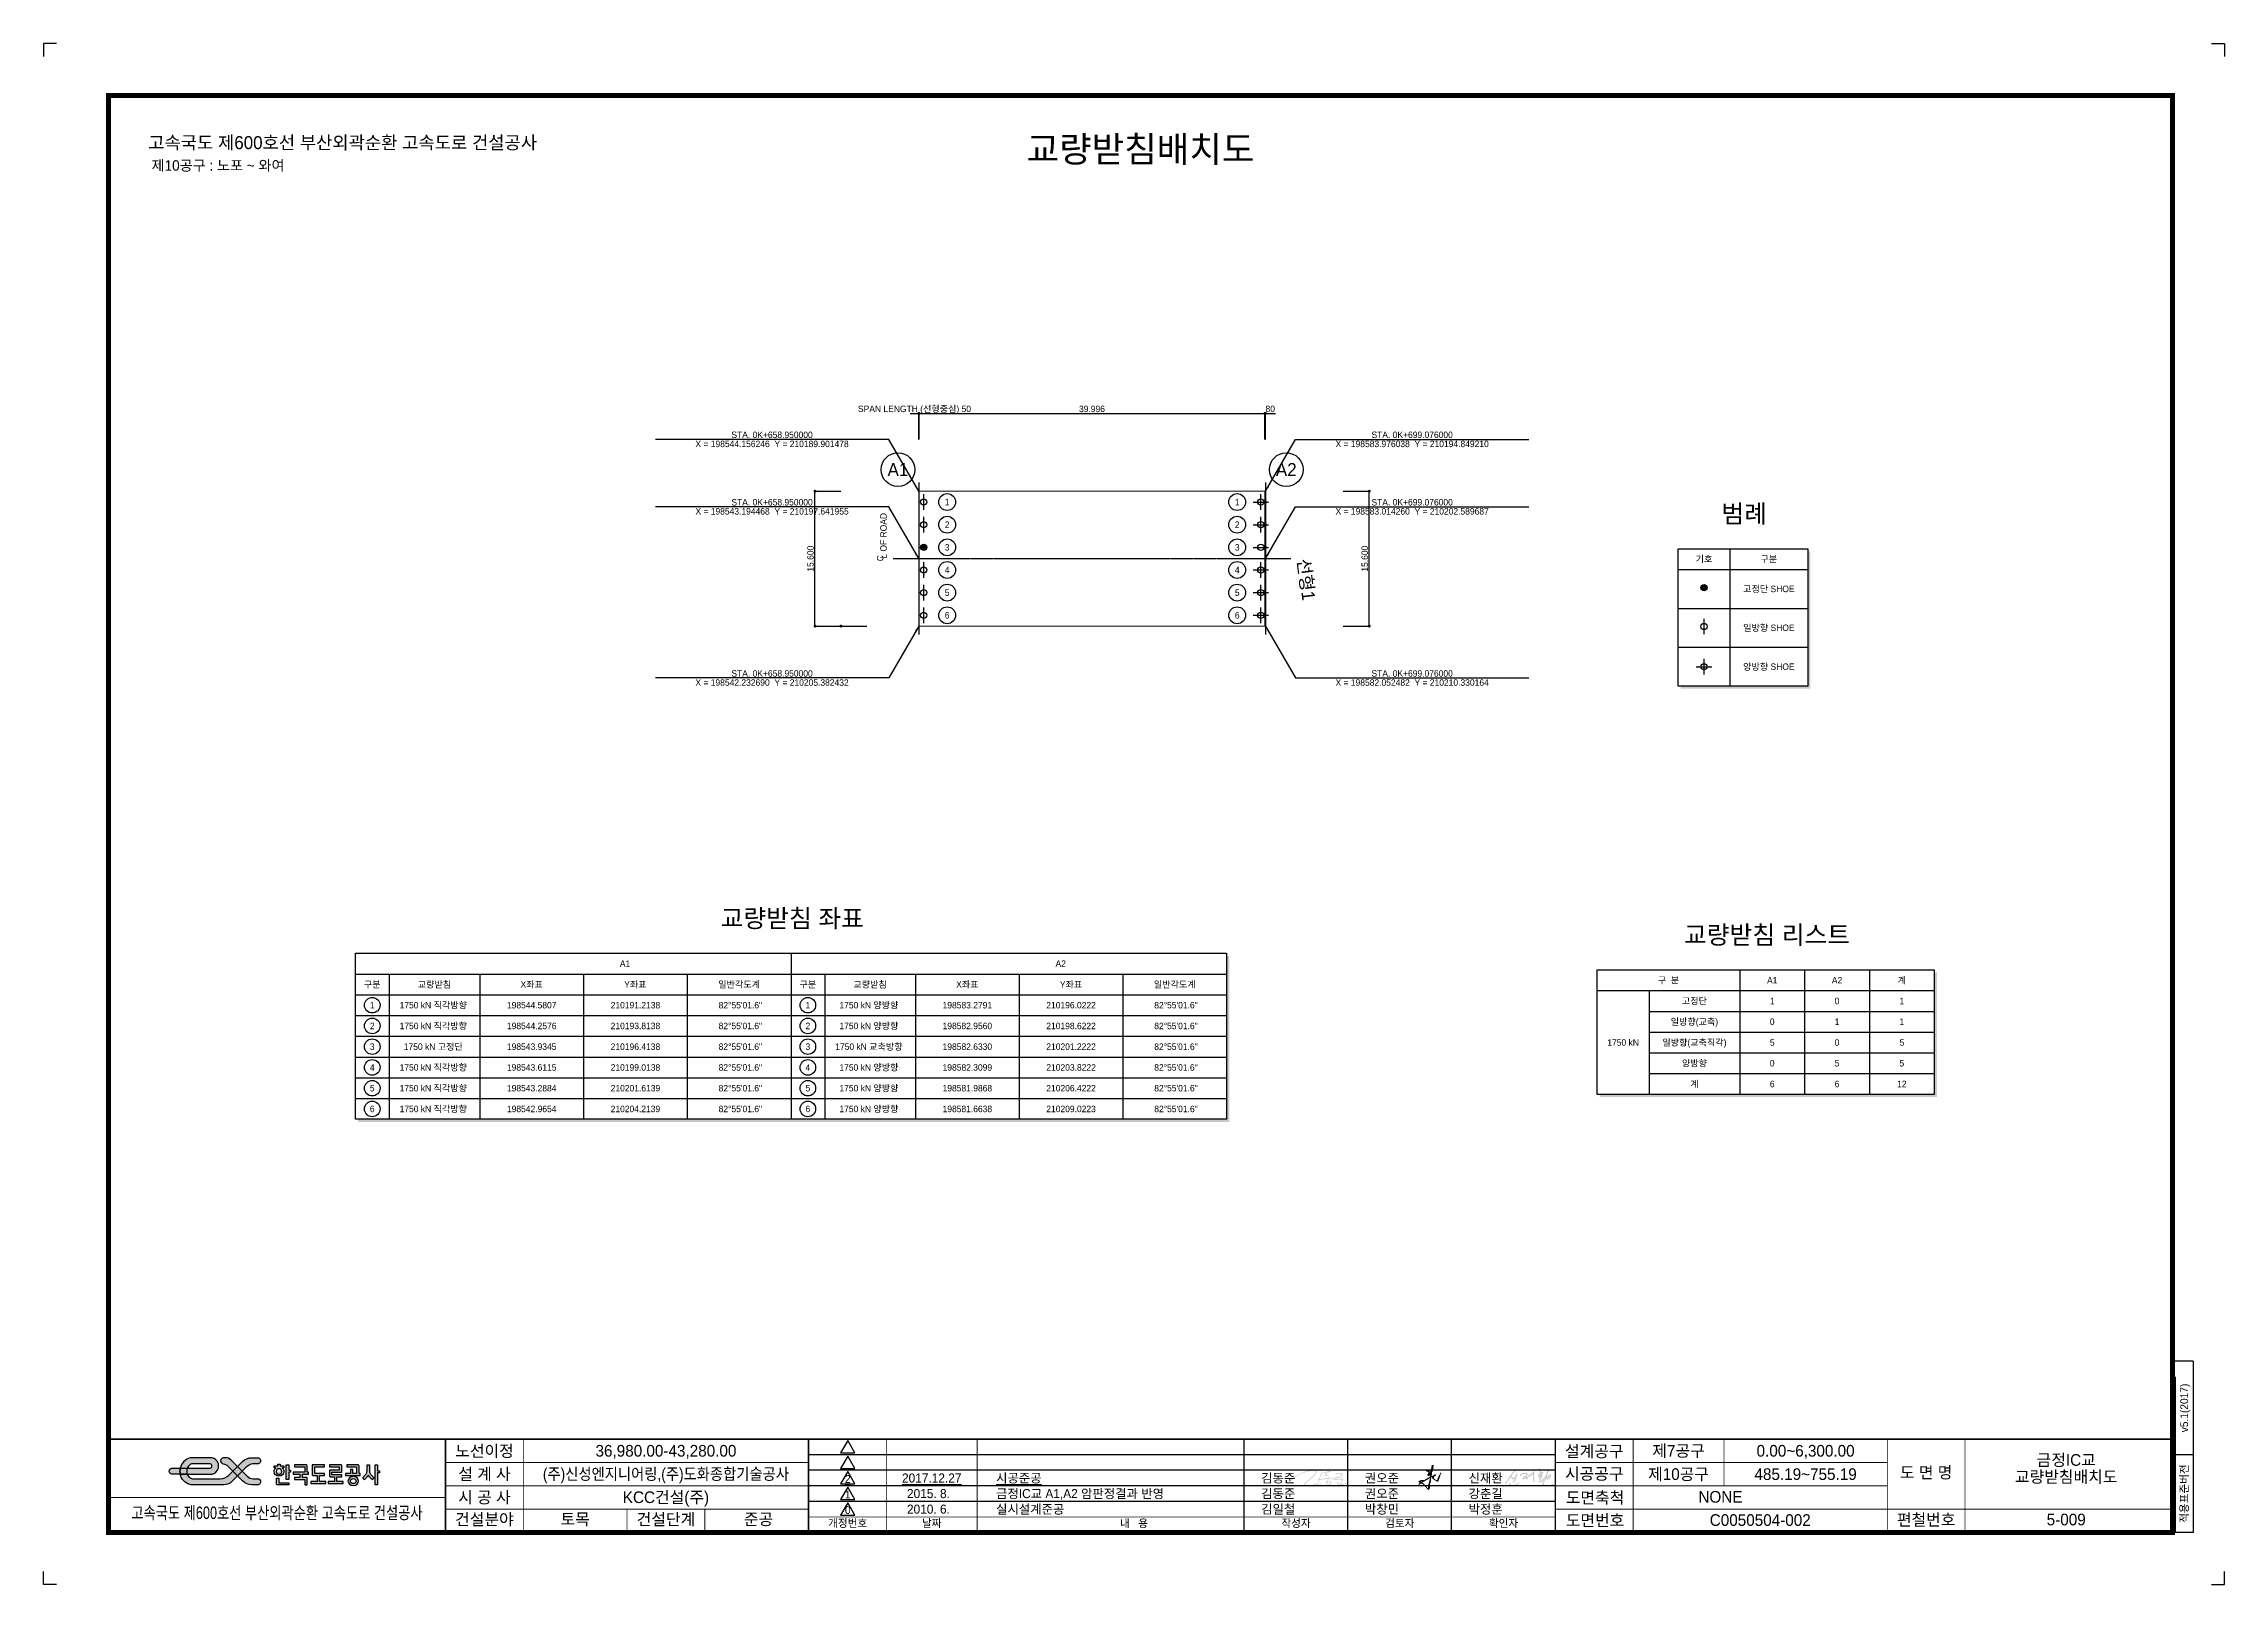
# Model space of a CAD drawing. Header units: metres. Extents: x 0 to 252300, y 0 to 178200.
import ezdxf
from ezdxf.enums import TextEntityAlignment as Align

# ---------------------------------------------------------------- set-up
doc = ezdxf.new("R2010")
doc.units = ezdxf.units.M
doc.header["$LTSCALE"] = 150
doc.header["$MEASUREMENT"] = 0
doc.linetypes.add('A-CENTR01', pattern=[2, 1.25, -0.25, 0.25, -0.25])
for name, color, linetype in [('CR-DIMT', 3, 'CONTINUOUS'), ('CS-CNTL', 1, 'A-CENTR01'), ('CS-CONC-LEAN', 3, 'CONTINUOUS'), ('CS-DIML', 1, 'CONTINUOUS'), ('CS-SYMB', 3, 'CONTINUOUS'), ('CS-TABL-LIN1', 4, 'CONTINUOUS'), ('CS-TABL-LIN2', 1, 'CONTINUOUS'), ('CS-TABL-TEX2', 3, 'CONTINUOUS'), ('CX-BORD', 3, 'CONTINUOUS'), ('CX-BORD-LIN1', 4, 'CONTINUOUS'), ('CX-BORD-LIN2', 3, 'CONTINUOUS'), ('CX-BORD-TEX2', 7, 'CONTINUOUS'), ('CX-BORD-TEX3', 6, 'CONTINUOUS'), ('CX-MISC', 2, 'CONTINUOUS'), ('CZ-TEX1', 6, 'CONTINUOUS'), ('CZ-TEX2', 3, 'CONTINUOUS')]:
    doc.layers.add(name, color=color, linetype=linetype)
doc.layers.add('CS-CONC-MAJR', color=4, linetype='CONTINUOUS', lineweight=0)
doc.styles.add('TB_TEXT', font='')
doc.styles.add('TB_WBTXT', font='')
doc.styles.add('TB_WMTXT', font='')
doc.styles.get('TB_TEXT').set_extended_font_data('Dotum')
doc.styles.get('TB_WBTXT').set_extended_font_data('Dotum')
doc.styles.get('TB_WMTXT').set_extended_font_data('Dotum')

msp = doc.modelspace()

# ---------------------------------------------------------------- texts
at = {"layer": 'CR-DIMT', "style": 'TB_TEXT'}
for s, p in [('SPAN LENGTH (선형중심) 50', (100756, 135582)), ('39.996', (121288, 135582)), ('80', (141911, 135582)), ('X = 198544.156246  Y = 210189.901478', (84276, 131532)), ('STA. 0K+658.950000', (84276, 132582)), ('X = 198583.976038  Y = 210194.849210', (158330, 131532)), ('STA. 0K+699.076000', (158330, 132582)), ('X = 198543.194468  Y = 210197.641955', (84276, 123732)), ('STA. 0K+658.950000', (84276, 124782)), ('X = 198583.014260  Y = 210202.589687', (158330, 123732)), ('STA. 0K+699.076000', (158330, 124782)), ('X = 198542.232690  Y = 210205.382432', (84276, 103932)), ('STA. 0K+658.950000', (84276, 104982)), ('X = 198582.052482  Y = 210210.330164', (158330, 103932)), ('STA. 0K+699.076000', (158330, 104982))]:
    msp.add_text(s, height=750, dxfattribs=at).set_placement(p, align=Align.CENTER)
for p in [(89090, 118632), (153216, 118632)]:
    msp.add_text('15.600', height=750, rotation=90, dxfattribs=at).set_placement(p, align=Align.CENTER)
at = {"layer": 'CS-SYMB', "style": 'TB_TEXT'}
for s, p in [('1', (104533, 124807)), ('1', (138092, 124807)), ('2', (104534, 122187)), ('2', (138093, 122187)), ('3', (104534, 119567)), ('3', (138093, 119567)), ('4', (104534, 116947)), ('4', (138093, 116947)), ('5', (104534, 114327)), ('5', (138093, 114327)), ('6', (104534, 111707)), ('6', (138093, 111707))]:
    msp.add_text(s, height=750, dxfattribs=at).set_placement(p, align=Align.CENTER)
at = {"layer": 'CS-TABL-TEX2', "style": 'TB_TEXT'}
for s, p in [('기호', (192099, 118209)), ('구분', (199599, 118209)), ('고정단 SHOE', (199599, 114759)), ('일방향 SHOE', (199599, 110259)), ('양방향 SHOE', (199599, 105759)), ('A1', (67269, 71414)), ('A2', (117669, 71414)), ('구분', (38019, 69014)), ('교량받침', (45219, 69014)), ('X좌표', (56469, 69014)), ('Y좌표', (68469, 69014)), ('일반각도계', (80469, 69014)), ('구분', (88419, 69014)), ('교량받침', (95619, 69014)), ('X좌표', (106869, 69014)), ('Y좌표', (118869, 69014)), ('일반각도계', (130869, 69014)), ('구  분', (187987, 69499)), ('A1', (199987, 69499)), ('A2', (207487, 69499)), ('계', (214987, 69499)), ('1', (38019, 66614)), ('1750 kN 직각방향 ', (45219, 66614)), ('198544.5807', (56469, 66614)), ('210191.2138', (68469, 66614)), (' 82%%d55\'01.6"', (80469, 66614)), ('1', (88419, 66614)), ('1750 kN 양방향 ', (95619, 66614)), ('198583.2791', (106869, 66614)), ('210196.0222', (118869, 66614)), (' 82%%d55\'01.6"', (130869, 66614)), ('고정단', (190987, 67099)), ('1', (199987, 67099)), ('0', (207487, 67099)), ('1', (214987, 67099)), ('2', (38019, 64214)), ('1750 kN 직각방향 ', (45219, 64214)), ('198544.2576', (56469, 64214)), ('210193.8138', (68469, 64214)), (' 82%%d55\'01.6"', (80469, 64214)), ('2', (88419, 64214)), ('1750 kN 양방향 ', (95619, 64214)), ('198582.9560', (106869, 64214)), ('210198.6222', (118869, 64214)), (' 82%%d55\'01.6"', (130869, 64214)), ('1750 kN', (182737, 62299)), ('일방향(교축직각)', (190987, 62299)), ('일방향(교축)', (190987, 64699)), ('0', (199987, 64699)), ('1', (207487, 64699)), ('1', (214987, 64699)), ('3', (38019, 61814)), ('1750 kN 고정단 ', (45219, 61814)), ('198543.9345', (56469, 61814)), ('210196.4138', (68469, 61814)), (' 82%%d55\'01.6"', (80469, 61814)), ('3', (88419, 61814)), ('1750 kN 교축방향 ', (95619, 61814)), ('198582.6330', (106869, 61814)), ('210201.2222', (118869, 61814)), (' 82%%d55\'01.6"', (130869, 61814)), ('양방향', (190987, 59899)), ('0', (199987, 59899)), ('5', (199987, 62299)), ('0', (207487, 62299)), ('5', (207487, 59899)), ('5', (214987, 62299)), ('5', (214987, 59899)), ('4', (38019, 59414)), ('1750 kN 직각방향 ', (45219, 59414)), ('198543.6115', (56469, 59414)), ('210199.0138', (68469, 59414)), (' 82%%d55\'01.6"', (80469, 59414)), ('4', (88419, 59414)), ('1750 kN 양방향 ', (95619, 59414)), ('198582.3099', (106869, 59414)), ('210203.8222', (118869, 59414)), (' 82%%d55\'01.6"', (130869, 59414)), ('계', (190987, 57499)), ('6', (199987, 57499)), ('6', (207487, 57499)), ('12', (214987, 57499)), ('5', (38019, 57014)), ('1750 kN 직각방향 ', (45219, 57014)), ('198543.2884', (56469, 57014)), ('210201.6139', (68469, 57014)), (' 82%%d55\'01.6"', (80469, 57014)), ('5', (88419, 57014)), ('1750 kN 양방향 ', (95619, 57014)), ('198581.9868', (106869, 57014)), ('210206.4222', (118869, 57014)), (' 82%%d55\'01.6"', (130869, 57014)), ('6', (38019, 54614)), ('1750 kN 직각방향 ', (45219, 54614)), ('198542.9654', (56469, 54614)), ('210204.2139', (68469, 54614)), (' 82%%d55\'01.6"', (80469, 54614)), ('6', (88419, 54614)), ('1750 kN 양방향 ', (95619, 54614)), ('198581.6638', (106869, 54614)), ('210209.0223', (118869, 54614)), (' 82%%d55\'01.6"', (130869, 54614))]:
    msp.add_text(s, height=750, dxfattribs=at).set_placement(p, align=Align.CENTER)
at = {"layer": 'CZ-TEX1', "style": 'TB_TEXT'}
for s, p in [('범례', (196749, 122784)), ('교량받침 좌표', (86619, 75989)), ('교량받침 리스트', (199387, 74074))]:
    msp.add_text(s, height=2100, dxfattribs=at).set_placement(p, align=Align.CENTER)
at = {"layer": 'CZ-TEX2', "style": 'TB_TEXT'}
for s, p in [('A1', (98840, 128182)), ('A2', (143766, 128182))]:
    msp.add_text(s, height=1500, dxfattribs=at).set_placement(p, align=Align.CENTER)
for s, height, rotation, p in [('L OF ROAD', 750, 90, (97540, 118632)), ('C', 750, 90, (97165, 118332)), ('선형1', 1500, 277.08288, (145042, 118540))]:
    msp.add_text(s, height=height, rotation=rotation, dxfattribs=at).set_placement(p)

# ---------------------------------------------------------------- blocks, each defined once
blk = doc.blocks.new('CXDIMDT2')
at = {"layer": 'CS-DIML', "const_width": 0.5}
blk.add_lwpolyline([(0.25, 0, 1), (-0.25, 0, 1)], format="xyb", close=True, dxfattribs=at)
blk = doc.blocks.new('CXBLKA1-KHC_C3')
at = {"layer": 'CX-BORD-TEX2'}
h = blk.add_hatch(color=256, dxfattribs=at)
h.paths.add_polyline_path([(498.84, 39.05), (498.81, 39.18), (498.78, 39.35), (498.8, 39.45), (498.99, 39.51), (499.1, 39.44), (499.12, 39.32), (499.14, 39.19), (499.17, 39.09), (499.26, 38.98), (499.37, 38.89), (499.59, 38.71), (499.72, 38.62), (499.8, 38.58), (499.95, 38.55), (500.33, 38.55), (500.74, 38.59), (500.89, 38.62), (500.96, 38.63), (501.06, 38.64), (501.75, 38.79), (501.88, 38.84), (502.06, 38.87), (502.18, 38.91), (502.31, 38.98), (502.68, 39.21), (502.96, 39.3), (503.06, 39.39), (503.17, 39.47), (503.23, 39.55), (503.3, 39.46), (503.28, 39.35), (503.24, 39.27), (503.16, 39.2), (502.98, 39.09), (502.87, 39.02), (502.78, 38.94), (502.67, 38.88), (502.59, 38.84), (502.16, 38.62), (501.99, 38.59), (501.86, 38.52), (501.77, 38.51), (501.52, 38.44), (501.13, 38.36), (500.87, 38.36), (500.44, 38.31), (500.29, 38.3), (500.15, 38.29), (500.07, 38.28), (500, 38.28), (499.84, 38.3), (499.74, 38.33), (499.61, 38.37), (499.55, 38.4), (499.28, 38.56), (499.19, 38.64), (499.1, 38.71), (499.02, 38.77), (498.99, 38.82), (498.97, 38.86), (498.95, 38.9), (498.92, 38.93), (498.9, 38.95), (498.89, 38.97)])
h.paths.add_polyline_path([(499.85, 41.2), (499.86, 41.15), (499.96, 41.13), (500.04, 41.16), (500.07, 41.19), (500.16, 41.21), (500.29, 41.27), (500.45, 41.25), (500.63, 41.14), (500.81, 41.09), (500.94, 41.04), (500.99, 41.1), (500.98, 41.32), (500.88, 41.38), (500.67, 41.48), (500.57, 41.52), (500.47, 41.53), (500.38, 41.51), (500.33, 41.46), (500.28, 41.41), (500.22, 41.37), (500.11, 41.34), (499.99, 41.32), (499.96, 41.33), (499.9, 41.31)], flags=17)
h.paths.add_polyline_path([(495.02, 39.11), (494.95, 38.92), (494.98, 38.72), (495.02, 38.63), (495.08, 38.57), (495.2, 38.51), (495.31, 38.5), (495.52, 38.56), (495.67, 38.65), (495.98, 38.8), (496.14, 38.91), (496.25, 38.99), (496.3, 39.07), (496.22, 39.22), (496.19, 39.29), (496.09, 39.38), (495.98, 39.45), (495.82, 39.51), (495.69, 39.54), (495.53, 39.55), (495.39, 39.53), (495.17, 39.49), (495.11, 39.46), (495.06, 39.41), (495.12, 39.38), (495.31, 39.41), (495.42, 39.41), (495.49, 39.33), (495.42, 39.23), (495.23, 39.2), (495.16, 39.18), (495.09, 39.18), (495.05, 39.16)], flags=16)
h.paths.add_polyline_path([(491.24, 40.1), (491.17, 40.15), (491.14, 40.23), (491.16, 40.29), (491.21, 40.37), (491.25, 40.43), (491.32, 40.45), (491.44, 40.49), (491.47, 40.51), (491.68, 40.55), (491.77, 40.56), (491.8, 40.56), (491.83, 40.59), (491.87, 40.64), (491.91, 40.74), (491.94, 40.86), (492.01, 41.06), (492.02, 41.14), (492.14, 41.48), (492.24, 41.71), (492.27, 41.8), (492.3, 41.91), (492.36, 42.01), (492.45, 42.27), (492.59, 42.55), (492.64, 42.64), (492.71, 42.74), (492.76, 42.81), (492.91, 43.03), (492.97, 43.16), (493, 43.27), (493.03, 43.33), (493.08, 43.42), (493.13, 43.47), (493.18, 43.47), (493.27, 43.4), (493.31, 43.29), (493.32, 43.22), (493.3, 43.14), (493.24, 43.08), (493.18, 43), (493.17, 42.93), (493.09, 42.8), (493, 42.68), (492.98, 42.65), (492.86, 42.42), (492.78, 42.29), (492.74, 42.2), (492.67, 42.09), (492.62, 42.02), (492.62, 41.84), (492.56, 41.77), (492.52, 41.66), (492.51, 41.59), (492.48, 41.54), (492.43, 41.45), (492.42, 41.31), (492.29, 41.12), (492.27, 41.06), (492.26, 40.98), (492.23, 40.86), (492.22, 40.78), (492.2, 40.72), (492.18, 40.67), (492.19, 40.64), (492.26, 40.65), (492.43, 40.67), (492.64, 40.66), (492.73, 40.69), (492.81, 40.71), (492.93, 40.73), (492.99, 40.73), (493.16, 40.76), (493.26, 40.76), (493.36, 40.77), (493.86, 40.79), (494.06, 40.81), (494.29, 40.83), (494.5, 40.88), (494.59, 40.88), (495.02, 40.91), (495.23, 40.92), (495.34, 40.92), (495.39, 40.94), (495.42, 40.97), (495.45, 41.06), (495.48, 41.12), (495.49, 41.15), (495.53, 41.34), (495.52, 41.42), (495.49, 41.47), (495.45, 41.53), (495.39, 41.59), (495.31, 41.65), (495.22, 41.71), (495.13, 41.73), (495.06, 41.75), (494.98, 41.76), (494.81, 41.78), (494.72, 41.77), (494.58, 41.8), (494.37, 41.88), (494.27, 41.95), (494.2, 42.04), (494.14, 42.14), (494.11, 42.25), (494.14, 42.34), (494.2, 42.47), (494.25, 42.52), (494.3, 42.55), (494.48, 42.68), (494.6, 42.76), (494.68, 42.84), (494.96, 43.04), (495.03, 43.07), (495.2, 43.17), (495.26, 43.21), (495.33, 43.26), (495.41, 43.27), (495.47, 43.32), (495.53, 43.36), (495.54, 43.37), (495.5, 43.38), (495.37, 43.36), (495.26, 43.33), (495.15, 43.32), (495.03, 43.31), (494.93, 43.29), (494.85, 43.25), (494.78, 43.23), (494.67, 43.2), (494.61, 43.18), (494.38, 43.12), (494.29, 43.07), (494.23, 43.05), (494.15, 42.96), (494.14, 42.89), (494.14, 42.84), (494.12, 42.82), (494.06, 42.83), (493.99, 42.86), (493.9, 42.95), (493.87, 43.05), (493.88, 43.14), (493.91, 43.21), (493.96, 43.26), (494.04, 43.31), (494.15, 43.32), (494.23, 43.34), (494.36, 43.36), (494.5, 43.4), (494.58, 43.43), (494.65, 43.45), (494.96, 43.52), (495.11, 43.55), (495.27, 43.59), (495.38, 43.61), (495.47, 43.62), (495.83, 43.65), (495.94, 43.67), (496.07, 43.7), (496.18, 43.74), (496.29, 43.75), (496.36, 43.76), (496.47, 43.67), (496.48, 43.57), (496.43, 43.5), (496.37, 43.5), (496.32, 43.48), (496.33, 43.44), (496.32, 43.41), (496.21, 43.37), (496.13, 43.38), (496.01, 43.35), (495.95, 43.33), (495.88, 43.29), (495.74, 43.25), (495.66, 43.2), (495.53, 43.1), (495.45, 43.05), (495.37, 43), (495.3, 42.95), (495.14, 42.86), (495.08, 42.81), (494.99, 42.73), (494.88, 42.68), (494.8, 42.62), (494.7, 42.5), (494.57, 42.39), (494.53, 42.36), (494.48, 42.3), (494.49, 42.18), (494.63, 42.08), (494.71, 42.07), (494.81, 42.06), (494.95, 42.03), (495.19, 41.98), (495.27, 41.98), (495.37, 41.96), (495.5, 41.85), (495.58, 41.76), (495.61, 41.7), (495.65, 41.63), (495.71, 41.57), (495.72, 41.48), (495.73, 41.39), (495.72, 41.24), (495.72, 41.15), (495.71, 41.07), (495.71, 41.02), (495.73, 41), (495.83, 40.99), (496.01, 41.02), (496.29, 41.02), (496.36, 41.03), (496.45, 41.04), (496.55, 41.06), (496.89, 41.07), (497.02, 41.07), (497.25, 41.1), (497.34, 41.1), (497.45, 41.09), (497.99, 41.12), (498.15, 41.15), (498.29, 41.2), (498.38, 41.21), (498.48, 41.21), (498.59, 41.21), (498.67, 41.22), (498.82, 41.29), (498.97, 41.39), (499.26, 41.53), (499.31, 41.55), (499.39, 41.57), (499.62, 41.7), (499.69, 41.77), (499.89, 41.87), (499.98, 41.91), (500.1, 42.01), (500.17, 42.04), (500.26, 42.09), (500.29, 42.11), (500.35, 42.18), (500.41, 42.25), (500.46, 42.29), (500.56, 42.38), (500.55, 42.44), (500.51, 42.48), (500.47, 42.5), (500.39, 42.51), (500.26, 42.52), (500.06, 42.57), (499.92, 42.6), (499.74, 42.63), (499.57, 42.67), (499.36, 42.69), (499.2, 42.71), (499.06, 42.69), (499, 42.67), (498.9, 42.67), (498.76, 42.66), (498.64, 42.64), (498.55, 42.62), (498.49, 42.6), (498.4, 42.6), (498.34, 42.63), (498.32, 42.72), (498.34, 42.77), (498.27, 42.86), (498.36, 42.97), (498.42, 42.97), (498.48, 42.96), (498.55, 42.92), (498.6, 42.91), (498.77, 42.92), (498.97, 42.93), (499.09, 42.95), (499.22, 42.96), (499.55, 42.97), (499.75, 42.93), (499.89, 42.92), (500.01, 42.88), (500.2, 42.83), (500.42, 42.8), (500.55, 42.77), (500.7, 42.74), (500.84, 42.66), (500.92, 42.58), (500.93, 42.49), (500.92, 42.4), (500.86, 42.31), (500.77, 42.19), (500.72, 42.12), (500.66, 42.08), (500.56, 42), (500.38, 41.87), (500.31, 41.81), (500.21, 41.76), (500.12, 41.73), (499.98, 41.66), (499.89, 41.6), (499.6, 41.44), (499.49, 41.38), (499.45, 41.31), (499.42, 41.26), (499.36, 41.18), (499.31, 41.12), (499.26, 41.1), (499.2, 41.07), (499.04, 41.05), (498.95, 41.03), (498.82, 40.98), (498.76, 40.95), (498.66, 40.89), (498.64, 40.9), (498.48, 40.83), (498.42, 40.78), (498.35, 40.76), (498.3, 40.71), (498.29, 40.66), (498.42, 40.64), (498.69, 40.68), (498.82, 40.69), (498.93, 40.7), (499.04, 40.7), (499.15, 40.7), (499.52, 40.68), (499.73, 40.71), (499.76, 40.71), (499.87, 40.69), (500.25, 40.69), (500.48, 40.67), (500.59, 40.67), (500.76, 40.67), (500.88, 40.68), (500.97, 40.69), (501.06, 40.64), (501.16, 40.55), (501.2, 40.49), (501.19, 40.4), (501.15, 40.31), (501.12, 40.26), (501.12, 40.21), (501.07, 40.14), (500.86, 39.78), (500.77, 39.67), (500.69, 39.56), (500.6, 39.46), (500.51, 39.33), (500.47, 39.26), (500.47, 39.18), (500.44, 39.07), (500.4, 38.99), (500.34, 38.89), (500.31, 38.78), (500.22, 38.7), (500.13, 38.65), (500.04, 38.61), (499.99, 38.61), (499.93, 38.6), (499.88, 38.64), (499.88, 38.69), (499.97, 38.77), (500.03, 38.81), (500.07, 38.87), (500.09, 38.92), (500.11, 38.98), (500.24, 39.27), (500.36, 39.42), (500.41, 39.51), (500.44, 39.6), (500.51, 39.71), (500.62, 39.87), (500.76, 40.11), (500.83, 40.23), (500.83, 40.29), (500.82, 40.35), (500.78, 40.39), (500.69, 40.41), (500.58, 40.4), (500.43, 40.39), (500.27, 40.4), (499.74, 40.45), (499.61, 40.45), (499.49, 40.44), (499.34, 40.43), (499.26, 40.41), (499.19, 40.41), (499.07, 40.4), (499, 40.4), (498.93, 40.39), (498.83, 40.39), (498.46, 40.37), (498.34, 40.36), (498.26, 40.35), (497.95, 40.32), (497.72, 40.3), (497.6, 40.29), (497.53, 40.25), (497.47, 40.24), (497.37, 40.3), (497.3, 40.37), (497.31, 40.43), (497.34, 40.5), (497.38, 40.54), (497.49, 40.55), (497.53, 40.57), (497.67, 40.59), (497.82, 40.59), (497.93, 40.6), (498.01, 40.62), (498.05, 40.65), (498.14, 40.78), (498.18, 40.86), (498.23, 40.89), (498.35, 40.94), (498.39, 40.97), (498.4, 41.01), (498.26, 40.98), (498.2, 40.96), (498.09, 40.94), (497.99, 40.93), (497.9, 40.91), (497.62, 40.88), (497.49, 40.86), (497.39, 40.83), (496.94, 40.81), (496.8, 40.82), (496.65, 40.8), (496.51, 40.78), (496.41, 40.77), (496.08, 40.74), (495.86, 40.72), (495.76, 40.73), (495.71, 40.73), (495.62, 40.69), (495.53, 40.53), (495.45, 40.29), (495.44, 40.25), (495.37, 40.14), (495.3, 40.07), (495.2, 39.92), (495.21, 39.86), (495.21, 39.81), (495.16, 39.73), (495.14, 39.68), (495.2, 39.67), (495.34, 39.72), (495.49, 39.75), (495.61, 39.75), (495.78, 39.75), (495.9, 39.74), (496.02, 39.74), (496.12, 39.68), (496.31, 39.58), (496.39, 39.51), (496.51, 39.41), (496.55, 39.34), (496.6, 39.24), (496.6, 39.14), (496.54, 39.02), (496.49, 38.95), (496.41, 38.83), (496.36, 38.76), (496.3, 38.73), (496.16, 38.62), (495.94, 38.46), (495.81, 38.4), (495.69, 38.35), (495.51, 38.26), (495.38, 38.22), (495.23, 38.19), (495.1, 38.2), (495.03, 38.25), (494.9, 38.35), (494.8, 38.42), (494.77, 38.49), (494.75, 38.54), (494.73, 38.63), (494.71, 38.69), (494.71, 38.79), (494.68, 39.04), (494.68, 39.14), (494.63, 39.18), (494.57, 39.19), (494.55, 39.28), (494.55, 39.35), (494.67, 39.52), (494.76, 39.57), (494.84, 39.65), (494.89, 39.75), (494.89, 39.8), (495, 40.04), (495.04, 40.14), (495.15, 40.28), (495.21, 40.38), (495.26, 40.46), (495.3, 40.49), (495.33, 40.56), (495.3, 40.61), (495.29, 40.67), (495.25, 40.68), (495.14, 40.65), (495.01, 40.63), (494.89, 40.61), (494.64, 40.6), (494.51, 40.59), (493.91, 40.54), (493.81, 40.54), (493.22, 40.44), (493, 40.41), (492.83, 40.4), (492.67, 40.38), (492.38, 40.36), (492.23, 40.37), (492.04, 40.36), (492.03, 40.22), (492.02, 40.15), (492, 40.09), (491.98, 39.96), (491.94, 39.87), (491.86, 39.68), (491.83, 39.55), (491.81, 39.47), (491.76, 39.39), (491.65, 39.26), (491.6, 39.16), (491.52, 39.07), (491.48, 39.02), (491.46, 38.97), (491.54, 38.8), (491.53, 38.71), (491.49, 38.59), (491.48, 38.49), (491.47, 38.39), (491.47, 38.32), (491.47, 38.25), (491.49, 38.16), (491.54, 38.16), (491.63, 38.21), (491.75, 38.27), (491.95, 38.4), (492.05, 38.49), (492.13, 38.55), (492.36, 38.74), (492.42, 38.81), (492.52, 38.94), (492.74, 39.05), (492.8, 39.02), (492.84, 38.97), (492.81, 38.9), (492.73, 38.83), (492.67, 38.76), (492.58, 38.66), (492.49, 38.59), (492.39, 38.5), (492.32, 38.43), (492.25, 38.37), (492.19, 38.29), (491.75, 37.95), (491.58, 37.86), (491.53, 37.81), (491.43, 37.78), (491.32, 37.77), (491.27, 37.78), (491.2, 37.84), (491.16, 37.9), (491.17, 37.97), (491.21, 38.12), (491.19, 38.22), (491.19, 38.3), (491.2, 38.4), (491.2, 38.49), (491.23, 38.63), (491.21, 38.68), (491.18, 38.71), (491.14, 38.66), (491.11, 38.59), (491.04, 38.53), (490.99, 38.51), (490.82, 38.38), (490.75, 38.29), (490.68, 38.21), (490.46, 37.83), (490.35, 37.72), (490.2, 37.62), (490.06, 37.58), (489.98, 37.61), (489.91, 37.69), (489.87, 37.82), (489.84, 37.94), (489.79, 38.12), (489.73, 38.57), (489.73, 38.72), (489.75, 38.83), (489.83, 38.96), (489.91, 39.02), (489.98, 39.03), (490.04, 39.01), (490.08, 39.04), (490.16, 39.06), (490.26, 38.96), (490.27, 38.89), (490.19, 38.8), (490.13, 38.73), (490.08, 38.64), (490.06, 38.53), (490.06, 38.44), (490.09, 38.2), (490.08, 38.09), (490.12, 37.97), (490.19, 37.95), (490.26, 38.02), (490.3, 38.13), (490.38, 38.24), (490.66, 38.6), (490.79, 38.7), (490.88, 38.77), (491.05, 38.9), (491.16, 38.95), (491.3, 39.02), (491.33, 39.04), (491.39, 39.12), (491.46, 39.23), (491.46, 39.28), (491.44, 39.35), (491.55, 39.53), (491.56, 39.62), (491.61, 39.75), (491.65, 39.83), (491.68, 39.9), (491.72, 39.99), (491.81, 40.2), (491.84, 40.28), (491.8, 40.32), (491.74, 40.3), (491.63, 40.27), (491.55, 40.25), (491.47, 40.23), (491.35, 40.12), (491.33, 40.1), (491.3, 40.08)])
h.paths.add_polyline_path([(481.43, 39.68), (481.29, 39.74), (481.16, 39.83), (481.13, 39.86), (481.09, 39.89), (481.02, 40.04), (481.04, 40.11), (481.12, 40.25), (481.33, 40.55), (481.4, 40.61), (481.52, 40.73), (481.71, 40.85), (481.81, 40.95), (481.93, 41.03), (482.02, 41.07), (482.14, 41.14), (482.24, 41.23), (482.55, 41.43), (482.73, 41.57), (482.83, 41.64), (482.99, 41.73), (483.1, 41.8), (483.16, 41.82), (483.23, 41.87), (483.55, 42.06), (483.68, 42.14), (483.84, 42.25), (483.99, 42.33), (484.15, 42.46), (484.28, 42.53), (484.41, 42.58), (484.89, 42.8), (485.01, 42.86), (485.11, 42.89), (485.23, 42.92), (485.38, 43.04), (485.58, 43.08), (485.96, 43.24), (486.25, 43.39), (486.37, 43.4), (486.78, 43.55), (487.17, 43.65), (487.29, 43.69), (487.71, 43.81), (487.9, 43.84), (488.02, 43.85), (488.56, 43.94), (488.91, 43.96), (489.07, 43.97), (489.54, 43.99), (489.66, 43.98), (489.87, 43.97), (490.03, 43.95), (490.37, 43.94), (490.48, 43.9), (490.57, 43.86), (490.66, 43.85), (490.79, 43.74), (490.86, 43.66), (490.91, 43.56), (490.95, 43.46), (490.98, 43.24), (490.94, 43.1), (490.8, 42.83), (490.75, 42.79), (490.47, 42.36), (490.38, 42.27), (490.3, 42.18), (490.23, 42.1), (490.16, 42.07), (490.11, 42.02), (490.07, 41.95), (490, 41.86), (489.93, 41.77), (489.87, 41.71), (489.76, 41.66), (489.52, 41.46), (489.42, 41.32), (489.35, 41.24), (489.24, 41.18), (489.1, 41.03), (489.03, 40.97), (488.68, 40.65), (488.3, 40.38), (488.13, 40.26), (488.07, 40.17), (487.98, 40.09), (487.84, 39.95), (487.78, 39.89), (487.73, 39.84), (487.47, 39.62), (487.23, 39.39), (487.02, 39.17), (486.94, 39.09), (486.88, 39.04), (486.83, 38.97), (486.78, 38.92), (486.67, 38.88), (486.49, 38.63), (486.36, 38.46), (486.29, 38.36), (486.3, 38.3), (486.31, 38.24), (486.31, 38.21), (486.27, 38.15), (486.17, 38.12), (486.1, 38.14), (485.98, 38.28), (486.02, 38.41), (486.07, 38.52), (486.24, 38.78), (486.31, 38.88), (486.36, 38.95), (486.44, 39), (486.5, 39.07), (486.55, 39.14), (486.71, 39.27), (486.85, 39.42), (486.98, 39.59), (487.12, 39.68), (487.3, 39.87), (487.41, 39.95), (487.52, 40.04), (487.62, 40.13), (487.76, 40.28), (488.35, 40.73), (488.56, 40.99), (488.74, 41.11), (488.81, 41.21), (488.91, 41.28), (489.09, 41.37), (489.19, 41.48), (489.28, 41.58), (489.43, 41.71), (489.82, 42.1), (490.1, 42.37), (490.25, 42.57), (490.38, 42.74), (490.47, 42.86), (490.54, 42.97), (490.6, 43.07), (490.64, 43.16), (490.65, 43.22), (490.66, 43.32), (490.67, 43.4), (490.63, 43.45), (490.55, 43.52), (490.3, 43.68), (490.14, 43.69), (490.03, 43.7), (489.92, 43.7), (489.75, 43.69), (489.6, 43.69), (489.49, 43.69), (489.36, 43.72), (489.24, 43.72), (489.17, 43.72), (488.58, 43.7), (488.45, 43.68), (488.08, 43.57), (487.83, 43.57), (487.56, 43.51), (487.46, 43.49), (487.05, 43.4), (486.85, 43.31), (486.68, 43.27), (486.43, 43.2), (486.36, 43.17), (486.15, 43.08), (486.04, 43.06), (485.93, 43.01), (485.65, 42.91), (485.5, 42.88), (485.33, 42.82), (485.21, 42.75), (485.01, 42.63), (484.93, 42.56), (484.78, 42.48), (484.68, 42.44), (484.4, 42.34), (484.29, 42.28), (484.13, 42.19), (484, 42.1), (483.89, 42.04), (483.79, 42), (483.69, 41.96), (483.4, 41.75), (483.28, 41.68), (483.19, 41.61), (483.11, 41.56), (482.95, 41.43), (482.87, 41.36), (482.81, 41.32), (482.74, 41.27), (482.6, 41.21), (482.51, 41.13), (482.43, 41.04), (482.33, 41), (482.21, 40.95), (482.09, 40.87), (482.01, 40.81), (481.9, 40.69), (481.8, 40.57), (481.7, 40.54), (481.64, 40.49), (481.53, 40.4), (481.43, 40.31), (481.32, 40.22), (481.26, 40.15), (481.23, 40.08), (481.23, 40.04), (481.24, 39.96), (481.29, 39.91), (481.36, 39.87), (481.41, 39.9), (481.52, 39.92), (481.57, 39.87), (481.61, 39.8), (481.58, 39.74), (481.53, 39.72), (481.49, 39.7)])
h = blk.add_hatch(color=256, dxfattribs=at)
h.paths.add_polyline_path([(531.85, 39.44), (531.73, 39.33), (531.72, 39.26), (531.82, 39.14), (531.95, 39.07), (532.05, 39.02), (532.15, 38.93), (532.31, 38.77), (532.47, 38.62), (532.56, 38.49), (532.66, 38.34), (532.85, 38.04), (533, 37.93), (533.17, 37.78), (533.32, 37.58), (533.42, 37.49), (533.54, 37.35), (533.66, 37.22), (533.71, 37.15), (533.79, 37.11), (533.89, 37.09), (533.92, 37.18), (533.94, 37.35), (533.92, 37.53), (533.95, 37.7), (533.99, 37.84), (534.06, 37.95), (534.08, 38.1), (534.06, 38.48), (534.06, 38.65), (534.13, 38.9), (534.2, 39.12), (534.28, 39.43), (534.31, 39.57), (534.44, 40.07), (534.49, 40.28), (534.54, 40.49), (534.59, 40.58), (534.6, 40.8), (534.6, 40.86), (534.55, 40.91), (534.39, 40.84), (534.21, 40.72), (534, 40.59), (533.82, 40.45), (533.65, 40.38), (533.53, 40.29), (533.41, 40.22), (533.2, 40.15), (533.05, 40.06), (532.76, 39.85), (532.68, 39.81), (532.53, 39.74), (532.36, 39.61), (532.29, 39.57), (532.04, 39.53), (531.99, 39.51)], flags=16)
h.paths.add_polyline_path([(531.35, 39.8), (531.24, 39.75), (531.07, 39.73), (530.99, 39.62), (530.99, 39.52), (531, 39.47), (531.17, 39.59), (531.27, 39.68), (531.41, 39.69), (531.47, 39.72), (531.55, 39.77), (531.6, 39.79), (531.67, 39.83), (531.72, 39.88), (531.6, 39.86), (531.52, 39.85), (531.46, 39.85), (531.41, 39.83)], flags=16)
h.paths.add_polyline_path([(531.5, 38.82), (531.36, 38.87), (531.15, 38.81), (530.99, 38.68), (530.81, 38.51), (530.57, 38.4), (530.35, 38.45), (530.22, 38.57), (530.17, 38.65), (530.17, 38.71), (530.36, 38.84), (530.46, 38.91), (530.61, 38.99), (530.72, 39.09), (530.72, 39.19), (530.6, 39.24), (530.25, 39.35), (530.17, 39.53), (530.15, 39.62), (530.17, 39.72), (530.41, 39.84), (530.88, 40.08), (531.05, 40.18), (531.33, 40.26), (531.49, 40.27), (531.69, 40.27), (531.98, 40.26), (532.24, 40.26), (532.5, 40.26), (532.58, 40.28), (532.84, 40.48), (533.03, 40.6), (533.25, 40.73), (533.72, 40.98), (534.03, 41.16), (534.25, 41.3), (534.41, 41.37), (534.52, 41.4), (534.61, 41.56), (534.65, 41.74), (534.65, 41.97), (534.63, 42.06), (534.54, 42), (534.44, 41.9), (534.34, 41.81), (534.14, 41.79), (533.87, 41.85), (533.7, 41.92), (533.66, 42.03), (533.64, 42.18), (533.67, 42.41), (533.91, 42.68), (533.94, 42.78), (533.97, 42.91), (533.96, 43.14), (533.93, 43.43), (533.86, 43.48), (533.61, 43.49), (533.21, 43.54), (533.09, 43.74), (533.1, 43.89), (533.31, 43.99), (533.55, 44.02), (533.96, 44.02), (534.27, 43.96), (534.41, 43.89), (534.48, 43.8), (534.53, 43.58), (534.52, 43.3), (534.5, 43.16), (534.56, 43.13), (534.62, 43.15), (534.7, 43.26), (534.69, 43.39), (534.69, 43.56), (534.76, 43.74), (534.83, 43.85), (534.9, 44.22), (535.07, 44.59), (535.19, 45.15), (535.22, 45.37), (535.26, 45.52), (535.27, 45.65), (535.29, 45.82), (535.32, 45.96), (535.4, 46.06), (535.56, 46.09), (535.72, 46.06), (535.94, 45.92), (536.06, 45.79), (536.1, 45.62), (536.11, 45.42), (535.96, 45.23), (535.94, 45.16), (535.92, 44.9), (535.91, 44.68), (535.9, 44.49), (535.89, 44.28), (535.8, 44.11), (535.73, 43.93), (535.65, 43.8), (535.63, 43.52), (535.48, 43.32), (535.42, 43.12), (535.39, 42.7), (535.43, 42.53), (535.4, 42.25), (535.39, 42.17), (535.26, 42.08), (535.22, 41.96), (535.25, 41.78), (535.34, 41.73), (535.48, 41.72), (535.58, 41.84), (535.71, 41.95), (535.85, 41.97), (535.93, 42.02), (536.08, 42.15), (536.49, 42.45), (536.73, 42.42), (536.96, 42.31), (536.97, 42.18), (536.99, 42.05), (536.79, 41.86), (536.59, 41.76), (536.29, 41.48), (536.18, 41.43), (536.13, 41.34), (536.14, 41.17), (536.15, 41.08), (536.18, 40.88), (536.34, 40.65), (536.61, 40.51), (536.87, 40.31), (537.06, 40.26), (537.21, 40.24), (537.47, 40.4), (537.58, 40.57), (537.62, 40.73), (537.61, 40.86), (537.68, 41.08), (537.8, 41.28), (537.9, 41.54), (538.19, 42.07), (538.33, 42.32), (538.48, 42.56), (538.65, 42.98), (538.75, 43.1), (538.87, 43.12), (538.94, 43.11), (539.03, 43.05), (539.04, 42.93), (539.03, 42.81), (538.98, 42.72), (538.88, 42.64), (538.79, 42.51), (538.72, 42.33), (538.66, 42.18), (538.59, 41.99), (538.59, 41.83), (538.58, 41.68), (538.5, 41.49), (538.46, 41.41), (538.37, 41.2), (538.35, 41.01), (538.33, 40.9), (538.2, 40.79), (538.13, 40.49), (538.11, 40.41), (538, 40.33), (537.98, 40.12), (538.03, 39.79), (537.98, 39.7), (537.86, 39.61), (537.64, 39.62), (537.15, 39.74), (536.94, 39.86), (536.75, 39.99), (536.33, 40.26), (536.17, 40.33), (536.02, 40.44), (535.81, 40.58), (535.67, 40.66), (535.59, 40.79), (535.47, 41.05), (535.51, 41.2), (535.51, 41.29), (535.48, 41.34), (535.37, 41.39), (535.21, 41.35), (535.14, 41.22), (535.14, 41.04), (535.1, 40.87), (535.08, 40.67), (535.09, 40.45), (535.07, 40.22), (535.04, 40.12), (535.02, 40.07), (534.97, 39.56), (534.89, 39.23), (534.83, 39.04), (534.73, 38.96), (534.67, 38.67), (534.66, 38.3), (534.66, 38), (534.66, 37.78), (534.68, 37.44), (534.64, 37.18), (534.56, 36.92), (534.48, 36.77), (534.28, 36.54), (534.04, 36.42), (533.87, 36.45), (533.79, 36.51), (533.64, 36.68), (533.53, 36.8), (533.44, 36.9), (533.22, 37.22), (533.08, 37.35), (532.83, 37.64), (532.3, 38.17), (532.19, 38.25), (532.02, 38.46), (531.96, 38.53), (531.84, 38.61), (531.76, 38.66), (531.72, 38.69)])
h = blk.add_hatch(color=256, dxfattribs=at)
h.paths.add_polyline_path([(581.59, 38.83), (581.53, 38.65), (581.49, 38.49), (581.43, 38.37), (581.56, 38.23), (581.78, 38.19), (582.04, 38.22), (582.16, 38.42), (582.13, 38.63), (581.99, 38.79), (581.76, 38.89), (581.63, 38.91)])
h.paths.add_polyline_path([(580.16, 41.44), (580.06, 41.33), (579.96, 41.24), (579.89, 41.2), (579.86, 41.08), (579.92, 41), (580.03, 41.01), (580.16, 41.1), (580.21, 41.11), (580.3, 41.14), (580.39, 41.25), (580.48, 41.34), (580.58, 41.44), (580.69, 41.57), (580.76, 41.64), (580.79, 41.74), (580.76, 41.82), (580.66, 41.84), (580.57, 41.79), (580.48, 41.72), (580.39, 41.67), (580.28, 41.62), (580.24, 41.56), (580.2, 41.52)], flags=16)
h.paths.add_polyline_path([(576.92, 44.53), (576.87, 44.61), (576.74, 44.72), (576.66, 44.73), (576.56, 44.71), (576.4, 44.68), (576.38, 44.61), (576.36, 44.51), (576.37, 44.33), (576.38, 44.19), (576.53, 44.1), (576.65, 44.05), (576.72, 44), (576.8, 43.95), (576.88, 43.88), (576.94, 43.72), (576.99, 43.62), (577.04, 43.45), (577.1, 43.17), (577.08, 43.08), (577.08, 43), (577.03, 42.93), (576.97, 42.86), (576.86, 42.7), (576.77, 42.61), (576.68, 42.57), (576.57, 42.53), (576.48, 42.48), (576.42, 42.42), (576.27, 42.37), (576.23, 42.35), (576.19, 42.22), (576.19, 42.13), (576.2, 41.9), (576.31, 41.83), (576.36, 41.83), (576.53, 41.85), (576.62, 41.9), (576.68, 41.95), (576.76, 42.03), (576.84, 42.1), (576.93, 42.17), (576.99, 42.25), (577.03, 42.32), (577.18, 42.4), (577.24, 42.4), (577.24, 42.32), (577.14, 42.23), (577.08, 42.17), (576.97, 42.11), (576.94, 42.01), (576.88, 41.93), (576.81, 41.89), (576.77, 41.84), (576.68, 41.74), (576.41, 41.5), (576.38, 41.42), (576.38, 41.3), (576.42, 41.13), (576.47, 41.07), (576.57, 41.01), (576.69, 40.97), (576.83, 40.98), (576.95, 41.04), (577.02, 41.11), (577.08, 41.18), (577.12, 41.23), (577.19, 41.24), (577.19, 41.14), (577.16, 41.06), (577.07, 40.97), (577.01, 40.85), (576.95, 40.78), (576.9, 40.69), (576.88, 40.58), (576.86, 40.51), (576.83, 40.42), (576.81, 40.33), (576.8, 40.25), (576.78, 40.18), (576.76, 40.03), (576.72, 39.9), (576.7, 39.82), (576.74, 39.57), (576.79, 39.48), (576.87, 39.37), (576.99, 39.31), (577.05, 39.27), (577.17, 39.28), (577.37, 39.31), (577.48, 39.34), (577.61, 39.4), (577.74, 39.51), (577.92, 39.66), (578.05, 39.79), (578.14, 39.9), (578.21, 39.98), (578.3, 40.09), (578.42, 40.25), (578.49, 40.35), (578.58, 40.46), (578.67, 40.57), (578.74, 40.69), (578.81, 40.76), (578.97, 40.98), (579.03, 41.05), (579.08, 41.09), (579.14, 41.19), (579.17, 41.26), (579.19, 41.32), (579.23, 41.31), (579.32, 41.22), (579.32, 41.16), (579.31, 41.1), (579.24, 41.05), (579.11, 40.94), (579.05, 40.8), (578.82, 40.49), (578.76, 40.38), (578.64, 40.2), (578.59, 40.13), (578.44, 39.96), (578.3, 39.77), (578.25, 39.66), (578.21, 39.5), (578.18, 39.41), (578.08, 39.23), (578.05, 39.08), (578, 38.97), (577.99, 38.82), (577.99, 38.57), (578.03, 38.43), (578.06, 38.34), (578.17, 38.17), (578.25, 38.05), (578.37, 37.96), (578.46, 37.94), (578.61, 37.94), (578.8, 37.94), (578.86, 38), (578.85, 38.11), (578.79, 38.19), (578.64, 38.29), (578.56, 38.39), (578.51, 38.55), (578.51, 38.83), (578.51, 38.98), (578.55, 39.17), (578.6, 39.31), (578.73, 39.63), (578.83, 39.79), (578.98, 40.02), (579.18, 40.35), (579.29, 40.5), (579.38, 40.57), (579.43, 40.62), (579.48, 40.63), (579.55, 40.61), (579.59, 40.55), (579.64, 40.51), (579.92, 40.46), (580.07, 40.51), (580.4, 40.6), (580.58, 40.72), (580.83, 40.91), (580.95, 41.02), (581.07, 41.23), (581.14, 41.37), (581.26, 41.54), (581.33, 41.7), (581.32, 41.96), (581.29, 42.09), (581.23, 42.23), (581.13, 42.32), (581.03, 42.36), (580.79, 42.36), (580.64, 42.35), (580.48, 42.27), (580.33, 42.11), (580.06, 41.89), (579.96, 41.8), (579.89, 41.76), (579.84, 41.77), (579.82, 41.91), (579.84, 42.04), (579.87, 42.15), (579.91, 42.41), (580.01, 42.68), (580.15, 43.05), (580.21, 43.14), (580.29, 43.27), (580.38, 43.39), (580.45, 43.48), (580.44, 43.66), (580.42, 43.78), (580.34, 43.86), (580.09, 43.92), (579.97, 43.89), (579.87, 43.83), (579.79, 43.67), (579.77, 43.57), (579.75, 43.42), (579.74, 43.29), (579.64, 43.01), (579.58, 42.85), (579.52, 42.68), (579.47, 42.54), (579.41, 42.32), (579.37, 42.24), (579.25, 41.95), (578.95, 41.53), (578.85, 41.42), (578.76, 41.3), (578.45, 40.91), (578.28, 40.72), (578.18, 40.6), (578.09, 40.51), (577.97, 40.35), (577.87, 40.23), (577.77, 40.13), (577.65, 40.02), (577.52, 39.95), (577.34, 39.89), (577.25, 39.89), (577.16, 40), (577.16, 40.08), (577.23, 40.18), (577.27, 40.3), (577.32, 40.5), (577.45, 40.76), (577.53, 40.92), (577.62, 41.05), (577.69, 41.18), (577.75, 41.31), (577.84, 41.47), (577.95, 41.64), (578, 41.75), (578.06, 41.86), (578.13, 41.95), (578.19, 42.16), (578.15, 42.28), (578.07, 42.33), (577.91, 42.34), (577.79, 42.39), (577.79, 42.43), (577.97, 42.53), (578.08, 42.64), (578.12, 42.72), (578.17, 42.8), (578.28, 42.86), (578.35, 42.95), (578.37, 43.14), (578.26, 43.28), (578.12, 43.3), (577.95, 43.31), (577.8, 43.24), (577.61, 43.2), (577.52, 43.29), (577.52, 43.46), (577.51, 43.73), (577.31, 44.15), (577.23, 44.25), (577.16, 44.36), (577.06, 44.44), (576.97, 44.51)])
h.paths.add_polyline_path([(571.09, 41.27), (570.9, 41.14), (570.83, 41.1), (570.78, 41.06), (570.8, 41.02), (570.83, 41.01), (570.92, 41.06), (571, 41.07), (571.06, 41.11), (571.11, 41.15), (571.11, 41.18), (571.11, 41.22), (571.11, 41.24)], flags=16)
h.paths.add_polyline_path([(569.36, 42.32), (569.32, 42.19), (569.32, 42.08), (569.33, 41.95), (569.39, 41.9), (569.54, 41.83), (569.66, 41.85), (569.72, 41.95), (569.81, 42.07), (569.89, 42.18), (570, 42.25), (570.2, 42.33), (570.46, 42.4), (570.6, 42.46), (570.95, 42.51), (571.19, 42.53), (571.29, 42.54), (571.55, 42.56), (571.66, 42.5), (571.74, 42.45), (571.76, 42.38), (571.76, 42.3), (571.68, 42.11), (571.65, 42.02), (571.64, 41.91), (571.6, 41.81), (571.55, 41.76), (571.41, 41.83), (571.22, 41.81), (571.1, 41.77), (570.97, 41.66), (570.84, 41.55), (570.73, 41.47), (570.65, 41.4), (570.5, 41.2), (570.45, 41.12), (570.38, 41), (570.32, 40.87), (570.32, 40.66), (570.35, 40.62), (570.49, 40.45), (570.66, 40.44), (570.81, 40.52), (571, 40.62), (571.13, 40.75), (571.25, 40.88), (571.31, 40.97), (571.37, 41.05), (571.51, 40.95), (571.51, 40.86), (571.68, 40.58), (571.72, 40.53), (571.86, 40.47), (572.04, 40.47), (572.13, 40.51), (572.26, 40.68), (572.62, 41.3), (572.75, 41.46), (572.93, 41.71), (572.96, 41.78), (572.99, 41.81), (573.08, 41.8), (573.14, 41.74), (573.17, 41.68), (573.31, 41.64), (573.46, 41.65), (573.54, 41.66), (573.67, 41.69), (573.76, 41.81), (573.85, 41.94), (573.99, 42.09), (574.17, 42.39), (574.23, 42.52), (574.28, 42.65), (574.36, 42.72), (574.37, 42.67), (574.37, 42.52), (574.32, 42.34), (574.32, 42.04), (574.32, 41.83), (574.32, 41.6), (574.33, 41.24), (574.36, 41), (574.37, 40.67), (574.39, 40.51), (574.4, 40.35), (574.42, 40.25), (574.48, 39.93), (574.58, 39.68), (574.67, 39.56), (574.77, 39.48), (574.9, 39.48), (574.95, 39.59), (574.96, 39.78), (574.95, 39.97), (574.89, 40.09), (574.86, 40.27), (574.86, 40.55), (574.84, 40.75), (574.82, 40.92), (574.78, 41.46), (574.78, 41.94), (574.79, 42.1), (574.86, 42.46), (574.89, 42.68), (574.9, 42.89), (574.9, 42.96), (574.92, 43.31), (574.83, 43.46), (574.77, 43.53), (574.66, 43.57), (574.49, 43.54), (574.35, 43.52), (574.31, 43.48), (574.28, 43.41), (574.28, 43.32), (574.21, 43.22), (574.08, 43.08), (574, 42.95), (573.91, 42.77), (573.68, 42.54), (573.65, 42.45), (573.6, 42.33), (573.5, 42.24), (573.41, 42.2), (573.35, 42.27), (573.33, 42.36), (573.23, 42.45), (573.1, 42.46), (572.97, 42.44), (572.9, 42.42), (572.82, 42.34), (572.78, 42.28), (572.78, 42.21), (572.78, 42.13), (572.75, 42.05), (572.44, 41.68), (572.3, 41.52), (572.14, 41.35), (572.07, 41.26), (571.98, 41.21), (571.93, 41.3), (571.9, 41.42), (571.88, 41.54), (572.08, 41.84), (572.19, 42), (572.27, 42.17), (572.28, 42.35), (572.26, 42.62), (572.2, 42.71), (572.12, 42.77), (571.93, 42.92), (571.77, 42.98), (571.51, 43), (571.36, 43.01), (571.07, 43.01), (570.83, 42.98), (570.68, 42.95), (570.43, 42.89), (570.27, 42.82), (570.17, 42.75), (569.98, 42.68), (569.82, 42.61), (569.72, 42.57), (569.57, 42.51), (569.48, 42.45), (569.41, 42.4)])
h.paths.add_polyline_path([(566.07, 38.34), (565.91, 38.4), (565.79, 38.5), (565.76, 38.54), (565.73, 38.59), (565.72, 38.67), (565.75, 38.74), (565.77, 38.8), (565.8, 38.89), (565.77, 38.99), (565.73, 39.02), (565.59, 39.01), (565.52, 39.02), (565.44, 39.03), (565.39, 39), (565.32, 38.95), (565.26, 38.87), (565.2, 38.8), (565.17, 38.73), (565.14, 38.64), (565.15, 38.54), (565.17, 38.44), (565.21, 38.35), (565.3, 38.22), (565.49, 38.08), (565.81, 37.88), (566.02, 37.86), (566.31, 37.83), (566.49, 37.8), (566.67, 37.8), (567.06, 37.85), (567.22, 37.87), (567.64, 38.02), (567.78, 38.13), (568.17, 38.29), (568.32, 38.41), (568.42, 38.47), (568.7, 38.72), (568.8, 38.84), (568.89, 38.92), (568.95, 39), (569.03, 39.06), (569.1, 39.12), (569.16, 39.19), (569.18, 39.27), (569.17, 39.37), (569.1, 39.4), (568.97, 39.37), (568.87, 39.24), (568.79, 39.16), (568.64, 39.05), (568.54, 38.98), (568.43, 38.91), (568.15, 38.75), (567.99, 38.66), (567.84, 38.61), (567.69, 38.54), (567.37, 38.4), (567.24, 38.37), (567.03, 38.33), (566.87, 38.31), (566.69, 38.31), (566.54, 38.31), (566.39, 38.31), (566.31, 38.31)])
h.paths.add_polyline_path([(567.54, 43.79), (567.54, 43.93), (567.51, 44.07), (567.4, 44.1), (567.31, 44.04), (567.23, 43.94), (567.14, 43.88), (567.14, 43.82), (567.13, 43.76), (567.06, 43.7), (566.92, 43.54), (566.52, 43.17), (566.44, 43.07), (566.33, 42.93), (566.14, 42.66), (566.07, 42.57), (566.04, 42.34), (565.91, 42.1), (565.85, 42.08), (565.66, 42.05), (565.57, 42.03), (565.33, 41.87), (565.22, 41.71), (565.16, 41.56), (565.09, 41.42), (565.04, 41.27), (565.03, 41.21), (565.11, 41.2), (565.17, 41.2), (565.2, 41.19), (565.17, 41.12), (565.07, 41.04), (564.8, 40.64), (564.72, 40.54), (564.67, 40.48), (564.59, 40.34), (564.47, 40.22), (564.4, 40.14), (564.25, 39.93), (564.07, 39.71), (563.99, 39.57), (563.84, 39.35), (563.74, 39.25), (563.64, 39.17), (563.61, 39.11), (563.61, 38.98), (563.68, 38.8), (563.72, 38.72), (563.81, 38.72), (563.97, 38.75), (564.04, 38.82), (564.08, 38.91), (564.08, 39.01), (564.17, 39.16), (564.27, 39.3), (564.36, 39.45), (564.45, 39.6), (564.53, 39.74), (564.67, 39.88), (565.07, 40.38), (565.16, 40.51), (565.5, 41.03), (565.63, 41.13), (565.7, 41.23), (565.75, 41.35), (565.79, 41.41), (565.89, 41.35), (565.93, 41.26), (565.97, 41.12), (566.02, 41), (566.13, 40.86), (566.31, 40.63), (566.49, 40.53), (566.62, 40.48), (566.87, 40.47), (567.03, 40.5), (567.09, 40.54), (567.16, 40.6), (567.19, 40.64), (567.25, 40.68), (567.28, 40.76), (567.32, 40.83), (567.43, 40.92), (567.43, 40.78), (567.4, 40.65), (567.37, 40.59), (567.25, 40.33), (567.18, 40.25), (567.13, 40.17), (567.12, 40.12), (567.04, 39.95), (567.01, 39.88), (566.95, 39.8), (566.85, 39.71), (566.79, 39.67), (566.71, 39.6), (566.63, 39.52), (566.56, 39.5), (566.47, 39.42), (566.49, 39.31), (566.65, 39.25), (566.75, 39.25), (566.97, 39.29), (567.09, 39.38), (567.25, 39.52), (567.4, 39.69), (567.47, 39.81), (567.55, 39.98), (567.68, 40.25), (567.74, 40.4), (567.82, 40.57), (567.87, 40.7), (567.9, 40.84), (567.95, 41.02), (568.02, 41.45), (568.08, 41.59), (568.14, 41.75), (568.17, 41.88), (568.2, 42.01), (568.27, 42.25), (568.34, 42.36), (568.35, 42.52), (568.33, 42.65), (568.27, 42.75), (568.17, 42.76), (568.02, 42.78), (567.92, 42.76), (567.82, 42.67), (567.8, 42.59), (567.8, 42.49), (567.8, 42.4), (567.8, 42.35), (567.77, 42.24), (567.74, 42.13), (567.7, 42.03), (567.67, 41.94), (567.61, 41.83), (567.53, 41.69), (567.49, 41.63), (567.42, 41.51), (567.35, 41.43), (567.16, 41.17), (567.08, 41.08), (566.9, 41.01), (566.79, 41), (566.72, 41), (566.59, 41.07), (566.54, 41.15), (566.48, 41.31), (566.41, 41.42), (566.34, 41.53), (566.26, 41.63), (566.2, 41.7), (566.16, 41.81), (566.2, 41.95), (566.3, 42.07), (566.43, 42.34), (566.61, 42.51), (566.73, 42.65), (566.84, 42.77), (567.05, 43.11), (567.13, 43.24), (567.22, 43.34), (567.3, 43.43), (567.38, 43.53), (567.46, 43.61), (567.55, 43.68)])
at = {"layer": 'CX-MISC', "true_color": 0xf03c00}
h = blk.add_hatch(color=20, dxfattribs=at)
h.paths.add_polyline_path([(81.44, 46.51), (82.75, 46.51, 0.130785), (83.01, 46.58, 0.568608), (83.05, 48.76, 0.139223), (82.77, 48.84), (80.25, 48.84, 0.198912), (76.7, 47.37), (74.78, 45.44), (76.6, 43.62), (78.12, 45.13, -0.198912)])
h.paths.add_polyline_path([(74.78, 41.79), (72.95, 43.62), (71.45, 42.12, -0.198912), (68.13, 40.74), (57.45, 40.74, -0.149968), (56.57, 41.01, -0.149163), (55.42, 42.44), (52.71, 42.44, 0.278403), (56.54, 38.45, 0.065939), (56.95, 38.39), (69.44, 38.39, 0.198912), (72.76, 39.77)])
h.paths.add_polyline_path([(52.71, 44.79), (49.45, 44.79, 0.888889), (49.45, 42.44), (52.71, 42.44, -0.111111)])
h.paths.add_polyline_path([(57.45, 46.49), (64.13, 46.49, -0.057559), (64.25, 46.47, -0.792918), (64.25, 44.8, -0.057559), (64.13, 44.79), (55.42, 44.79, 0.193915), (55.42, 42.44), (64.07, 42.44, 1.071754), (64.07, 48.84), (56.95, 48.84, 0.065939), (56.54, 48.78, 0.278403), (52.71, 44.79), (55.42, 44.79, -0.149163), (56.57, 46.22, -0.149968)])
at = {"layer": 'CX-MISC'}
h = blk.add_hatch(color=244, dxfattribs=at)
h.paths.add_polyline_path([(74.78, 45.44), (72.95, 43.62), (74.78, 41.79), (76.6, 43.62)])
h.paths.add_polyline_path([(55.42, 44.79), (52.71, 44.79, 0.111111), (52.71, 42.44), (55.42, 42.44, -0.193915)])
h = blk.add_hatch(color=30, dxfattribs=at)
h.paths.add_polyline_path([(72.3, 47.92, 0.198912), (70.08, 48.84), (69.29, 48.84, 0.833808), (69.19, 46.51, -0.177326), (70.99, 45.57), (72.95, 43.62), (74.78, 45.44)])
h.paths.add_polyline_path([(78.56, 41.66), (76.6, 43.62), (74.78, 41.79), (76.7, 39.86, 0.198912), (80.25, 38.39), (82.75, 38.39, 0.129219), (83.01, 38.46, 0.604319), (82.94, 40.69, 0.11379), (82.71, 40.74), (80.78, 40.74, -0.198912)])
h = blk.add_hatch(color=252, dxfattribs=at)
edge = h.paths.add_edge_path()
edge.add_line((124.72, 46.07), (125.67, 46.07))
edge.add_line((125.67, 46.07), (125.67, 43.67))
edge.add_arc((127.35, 43.67), 1.68, 180, 195.40835)
edge.add_arc((127.29, 43.65), 1.62, 195.40835, 211.40699)
edge.add_arc((131.54, 46.25), 6.6, 211.40699, 220.88462)
edge.add_arc((131.47, 46.19), 6.51, 220.88462, 230.49861)
edge.add_line((127.33, 41.17), (126.76, 40.34))
edge.add_arc((131.46, 46.05), 7.39, 221.3708, 230.56833, ccw=False)
edge.add_arc((131.68, 46.25), 7.69, 212.52838, 221.37282, ccw=False)
edge.add_arc((118.71, 46.25), 7.69, 318.62717, 327.47163, ccw=False)
edge.add_arc((118.94, 46.05), 7.39, 309.43168, 318.62919, ccw=False)
edge.add_line((123.63, 40.34), (123.06, 41.17))
edge.add_arc((118.98, 46.13), 6.42, 309.43551, 319.18126)
edge.add_arc((118.78, 46.3), 6.69, 319.17872, 328.52967)
edge.add_arc((123.11, 43.65), 1.61, 328.57646, 344.60819)
edge.add_arc((123.05, 43.67), 1.67, 344.57291, 360.01873)
edge.add_line((124.72, 43.67), (124.72, 46.07))
edge = h.paths.add_edge_path()
edge.add_arc((90.89, 43.48), 1.77, 0.34469, 51.80654, ccw=False)
edge.add_arc((90.8, 43.54), 1.86, 268.63901, 358.48882, ccw=False)
edge.add_arc((90.71, 43.54), 1.86, 181.49526, 271.37691, ccw=False)
edge.add_arc((90.63, 43.48), 1.77, 128.19451, 179.65427, ccw=False)
edge.add_line((89.54, 44.87), (88.86, 44.87))
edge.add_line((88.86, 44.87), (88.86, 45.69))
edge.add_line((88.86, 45.69), (90.28, 45.69))
edge.add_line((90.28, 45.69), (90.28, 46.33))
edge.add_line((90.28, 46.33), (91.23, 46.33))
edge.add_line((91.23, 46.33), (91.23, 45.69))
edge.add_line((91.23, 45.69), (92.66, 45.69))
edge.add_line((92.66, 45.69), (92.66, 44.87))
edge.add_line((92.66, 44.87), (91.98, 44.87))
h.paths.add_polyline_path([(129.47, 43.75), (129.47, 42.98), (128.76, 42.98), (128.76, 38.33), (127.81, 38.33), (127.81, 46.07), (128.76, 46.07), (128.76, 43.75)])
edge = h.paths.add_edge_path()
edge.add_line((116.88, 46.07), (116.88, 45.3))
edge.add_line((116.88, 45.3), (120.68, 45.3))
edge.add_line((120.68, 45.3), (120.68, 42.72))
edge.add_line((120.68, 42.72), (119.26, 42.72))
edge.add_line((119.26, 42.72), (119.26, 44.27))
edge.add_line((119.26, 44.27), (118.31, 44.27))
edge.add_line((118.31, 44.27), (118.31, 42.72))
edge.add_line((118.31, 42.72), (116.41, 42.72))
edge.add_line((116.41, 42.72), (116.41, 41.94))
edge.add_line((116.41, 41.94), (122.11, 41.94))
edge.add_line((122.11, 41.94), (122.11, 42.72))
edge.add_line((122.11, 42.72), (121.63, 42.72))
edge.add_line((121.63, 42.72), (121.63, 45.56))
edge.add_arc((121.08, 45.56), 0.549, 360, 400.6008)
edge.add_arc((121.16, 45.62), 0.455, 40.6008, 89.66109)
edge.add_line((121.16, 46.07), (116.88, 46.07))
edge = h.paths.add_edge_path()
edge.add_line((110.23, 46.07), (110.23, 45.3))
edge.add_line((110.23, 45.3), (114.03, 45.3))
edge.add_line((114.03, 45.3), (114.03, 44.01))
edge.add_line((114.03, 44.01), (110.23, 44.01))
edge.add_line((110.23, 44.01), (110.23, 41.94))
edge.add_arc((110.78, 41.94), 0.549, 180, 220.6008)
edge.add_arc((110.71, 41.88), 0.455, 220.6008, 269.66109)
edge.add_line((110.71, 41.43), (112.13, 41.43))
edge.add_line((112.13, 41.43), (112.13, 39.62))
edge.add_line((112.13, 39.62), (109.76, 39.62))
edge.add_line((109.76, 39.62), (109.76, 38.84))
edge.add_line((109.76, 38.84), (115.46, 38.84))
edge.add_line((115.46, 38.84), (115.46, 39.62))
edge.add_line((115.46, 39.62), (113.08, 39.62))
edge.add_line((113.08, 39.62), (113.08, 41.43))
edge.add_line((113.08, 41.43), (114.98, 41.43))
edge.add_line((114.98, 41.43), (114.98, 42.2))
edge.add_line((114.98, 42.2), (111.18, 42.2))
edge.add_line((111.18, 42.2), (111.18, 43.23))
edge.add_line((111.18, 43.23), (114.98, 43.23))
edge.add_line((114.98, 43.23), (114.98, 45.56))
edge.add_arc((114.43, 45.56), 0.549, 360, 400.6008)
edge.add_arc((114.51, 45.62), 0.455, 40.6008, 89.66109)
edge.add_line((114.51, 46.07), (110.23, 46.07))
edge = h.paths.add_edge_path()
edge.add_line((108.33, 46.07), (103.58, 46.07))
edge.add_line((103.58, 46.07), (103.58, 42.46))
edge.add_arc((104.13, 42.46), 0.549, 180, 220.6008)
edge.add_arc((104.06, 42.4), 0.455, 220.6008, 269.66109)
edge.add_line((104.06, 41.94), (105.48, 41.94))
edge.add_line((105.48, 41.94), (105.48, 39.62))
edge.add_line((105.48, 39.62), (103.11, 39.62))
edge.add_line((103.11, 39.62), (103.11, 38.84))
edge.add_line((103.11, 38.84), (108.81, 38.84))
edge.add_line((108.81, 38.84), (108.81, 39.62))
edge.add_line((108.81, 39.62), (106.43, 39.62))
edge.add_line((106.43, 39.62), (106.43, 41.94))
edge.add_line((106.43, 41.94), (108.33, 41.94))
edge.add_line((108.33, 41.94), (108.33, 42.72))
edge.add_line((108.33, 42.72), (104.53, 42.72))
edge.add_line((104.53, 42.72), (104.53, 45.3))
edge.add_line((104.53, 45.3), (108.33, 45.3))
edge.add_line((108.33, 45.3), (108.33, 46.07))
edge = h.paths.add_edge_path()
edge.add_line((100.73, 38.33), (101.68, 38.33))
edge.add_line((101.68, 38.33), (101.68, 41.17))
edge.add_line((101.68, 41.17), (99.78, 41.17))
edge.add_line((99.78, 41.17), (99.78, 42.46))
edge.add_line((99.78, 42.46), (102.16, 42.46))
edge.add_line((102.16, 42.46), (102.16, 43.23))
edge.add_line((102.16, 43.23), (101.68, 43.23))
edge.add_line((101.68, 43.23), (101.68, 45.56))
edge.add_arc((101.13, 45.56), 0.549, 360, 400.6008)
edge.add_arc((101.21, 45.62), 0.455, 40.6008, 89.66109)
edge.add_line((101.21, 46.07), (96.7, 46.07))
edge.add_line((96.7, 46.07), (96.7, 45.3))
edge.add_line((96.7, 45.3), (100.73, 45.3))
edge.add_line((100.73, 45.3), (100.73, 43.23))
edge.add_line((100.73, 43.23), (96.22, 43.23))
edge.add_line((96.22, 43.23), (96.22, 42.46))
edge.add_line((96.22, 42.46), (98.83, 42.46))
edge.add_line((98.83, 42.46), (98.83, 41.17))
edge.add_line((98.83, 41.17), (96.7, 41.17))
edge.add_line((96.7, 41.17), (96.7, 40.39))
edge.add_line((96.7, 40.39), (100.73, 40.39))
edge.add_line((100.73, 40.39), (100.73, 38.33))
edge = h.paths.add_edge_path()
edge.add_line((94.56, 38.33), (90.28, 38.33))
edge.add_arc((90.28, 38.78), 0.449, 220.2619, 270, ccw=False)
edge.add_arc((90.37, 38.85), 0.558, 180.33891, 220.2619, ccw=False)
edge.add_arc((264.38, 39.88), 174.57, 179.66109, 180.33891, ccw=False)
edge.add_line((89.81, 40.91), (90.76, 40.91))
edge.add_line((90.76, 40.91), (90.76, 39.1))
edge.add_line((90.76, 39.1), (94.56, 39.1))
edge.add_line((94.56, 39.1), (94.56, 38.33))
edge = h.paths.add_edge_path(flags=16)
edge.add_ellipse((119.42, 39.81), major_axis=(-1.11, 0), ratio=0.86651, start_angle=0, end_angle=360)
edge = h.paths.add_edge_path()
edge.add_ellipse((119.42, 39.81), major_axis=(2.06, 0), ratio=0.842916, start_angle=0, end_angle=360, ccw=False)
h.paths.add_polyline_path([(95.27, 44.01), (95.27, 43.23), (94.56, 43.23), (94.56, 40.39), (93.49, 40.39), (93.49, 46.07), (94.56, 46.07), (94.56, 44.01)])
edge = h.paths.add_edge_path(flags=16)
edge.add_ellipse((90.76, 43.49), major_axis=(0, 1.22), ratio=0.776497, start_angle=0, end_angle=360, ccw=False)
at = {"layer": 'CX-BORD-LIN1', "const_width": 2}
blk.add_lwpolyline([(821, 20), (25, 20), (25, 574), (821, 574)], close=True, dxfattribs=at)
at = {"layer": 'CX-BORD-LIN1'}
for points, const_width in [([(821, 56), (25, 56)], 0.6), ([(155, 20), (155, 56)], 0.6), ([(185, 20), (185, 56)], 0.3), ([(295, 20), (295, 56)], 0.6), ([(325, 20), (325, 56)], 0.3), ([(360, 20), (360, 56)], 0.3), ([(583, 20), (583, 56)], 0.6), ([(711, 20), (711, 56)], 0.3), ([(583, 26), (295, 26)], 0.2)]:
    blk.add_lwpolyline(points, dxfattribs=dict(at, const_width=const_width))
for points in [[(310.08, 55.47), (307.34, 50.71), (312.83, 50.71)], [(310.08, 49.47), (307.34, 44.71), (312.83, 44.71)], [(310.08, 43.47), (307.34, 38.71), (312.83, 38.71)], [(310.08, 37.47), (307.34, 32.71), (312.83, 32.71)], [(310.08, 31.47), (307.34, 26.71), (312.83, 26.71)]]:
    blk.add_lwpolyline(points, close=True, dxfattribs=at)
for points in [[(463, 20), (463, 56)], [(503, 20), (503, 56)], [(543, 20), (543, 56)]]:
    blk.add_lwpolyline(points, dxfattribs=at)
at = {"layer": 'CX-BORD-LIN2'}
for p, q in [((829, 86.03), (821, 86.03)), ((829, 86.03), (829, 20)), ((822, 80), (822, 20)), ((583, 50), (295, 50)), ((829, 50), (821, 50)), ((829, 20), (822, 20))]:
    blk.add_line(p, q, dxfattribs=at)
at = {"layer": 'CX-BORD-LIN2', "const_width": 0.3}
for points in [[(613, 20), (613, 56)], [(648, 38), (648, 56)], [(741, 20), (741, 56)], [(295, 47), (155, 47)], [(711, 47), (583, 47)], [(155, 33.5), (25, 33.5)], [(295, 38), (155, 38)], [(711, 38), (583, 38)], [(295, 29), (155, 29)], [(225, 20), (225, 29)], [(255, 20), (255, 29)], [(821, 29), (583, 29)]]:
    blk.add_lwpolyline(points, dxfattribs=at)
at = {"layer": 'CX-BORD-LIN2'}
for points in [[(583, 44), (295, 44)], [(583, 38), (295, 38)], [(583, 32), (295, 32)]]:
    blk.add_lwpolyline(points, dxfattribs=at)
at = {"layer": 'CX-MISC'}
blk.add_line((836, 594), (841, 594), dxfattribs=at)
for points in [[(5, 594), (0, 594), (0, 589)], [(836, 594), (841, 594), (841, 589)], [(5, 0), (0, 0), (0, 5)], [(836, 0), (841, 0), (841, 5)]]:
    blk.add_lwpolyline(points, dxfattribs=at)
at = {"layer": 'CX-MISC', "color": 20, "true_color": 0xf03c00}
for points in [[(49.45, 42.44, -0.888889), (49.45, 44.79), (52.71, 44.79, 0.111111), (52.71, 42.44)], [(74.78, 41.79), (72.76, 39.77, -0.198912), (69.44, 38.39), (56.95, 38.39, -0.065939), (56.54, 38.45, -0.278403), (52.71, 42.44), (55.42, 42.44, 0.149163), (56.57, 41.01, 0.149968), (57.45, 40.74), (68.13, 40.74, 0.198912), (71.45, 42.12), (72.95, 43.62)], [(83.01, 46.58, -0.130785), (82.75, 46.51), (81.44, 46.51, 0.198912), (78.12, 45.13), (76.6, 43.62), (74.78, 45.44), (76.7, 47.37, -0.198912), (80.25, 48.84), (82.77, 48.84, -0.139223), (83.05, 48.76, -0.568608)]]:
    blk.add_lwpolyline(points, format="xyb", close=True, dxfattribs=at)
at = {"layer": 'CX-MISC', "color": 244}
blk.add_lwpolyline([(52.71, 44.79), (55.42, 44.79, 0.193915), (55.42, 42.44), (52.71, 42.44, -0.111111)], format="xyb", close=True, dxfattribs=at)
at = {"layer": 'CX-MISC', "color": 20, "true_color": 0xf03c00}
blk.add_lwpolyline([(57.45, 46.49, 0.149968), (56.57, 46.22, 0.149163), (55.42, 44.79, 0.193915), (55.42, 42.44), (64.07, 42.44, 1.071754), (64.07, 48.84), (56.95, 48.84, 0.065939), (56.54, 48.78, 0.278403), (52.71, 44.79), (55.42, 44.79), (64.13, 44.79, 0.057559), (64.25, 44.8, 0.792918), (64.25, 46.47, 0.057559), (64.13, 46.49), (57.45, 46.49)], format="xyb", dxfattribs=at)
at = {"layer": 'CX-MISC', "color": 30}
blk.add_lwpolyline([(69.19, 46.51, -0.177326), (70.99, 45.57), (72.95, 43.62), (74.78, 45.44), (72.3, 47.92, 0.198912), (70.08, 48.84), (69.29, 48.84, 0.87142), (69.29, 46.49)], format="xyb", dxfattribs=at)
at = {"layer": 'CX-MISC', "color": 244}
blk.add_lwpolyline([(74.78, 45.44), (76.6, 43.62), (74.78, 41.79), (72.95, 43.62), (74.78, 45.44)], dxfattribs=at)
at = {"layer": 'CX-MISC', "color": 30}
blk.add_lwpolyline([(76.6, 43.62), (78.56, 41.66, 0.198912), (80.78, 40.74), (82.71, 40.74, -0.11379), (82.94, 40.69, -0.604319), (83.01, 38.46, -0.129219), (82.75, 38.39), (80.25, 38.39, -0.198912), (76.7, 39.86), (74.78, 41.79)], format="xyb", close=True, dxfattribs=at)
at = {"layer": 'CX-MISC', "color": 252}
for points in [[(91.98, 44.87, -0.228396), (92.66, 43.49, -0.413446), (90.76, 41.68, -0.413609), (88.86, 43.49, -0.228387), (89.54, 44.87), (88.86, 44.87), (88.86, 45.69), (90.28, 45.69), (90.28, 46.33), (91.23, 46.33), (91.23, 45.69), (92.66, 45.69), (92.66, 44.87), (91.98, 44.87)], [(100.73, 38.33), (101.68, 38.33), (101.68, 41.17), (99.78, 41.17), (99.78, 42.46), (102.16, 42.46), (102.16, 43.23), (101.68, 43.23), (101.68, 45.56, 0.179031), (101.55, 45.91, 0.217397), (101.21, 46.07), (96.7, 46.07), (96.7, 45.3), (100.73, 45.3), (100.73, 43.23), (96.22, 43.23), (96.22, 42.46), (98.83, 42.46), (98.83, 41.17), (96.7, 41.17), (96.7, 40.39), (100.73, 40.39), (100.73, 38.33)], [(108.33, 46.07), (103.58, 46.07), (103.58, 42.46, 0.179031), (103.72, 42.1, 0.217397), (104.06, 41.94), (105.48, 41.94), (105.48, 39.62), (103.11, 39.62), (103.11, 38.84), (108.81, 38.84), (108.81, 39.62), (106.43, 39.62), (106.43, 41.94), (108.33, 41.94), (108.33, 42.72), (104.53, 42.72), (104.53, 45.3), (108.33, 45.3), (108.33, 46.07)], [(110.23, 46.07), (110.23, 45.3), (114.03, 45.3), (114.03, 44.01), (110.23, 44.01), (110.23, 41.94, 0.179031), (110.37, 41.59, 0.217397), (110.71, 41.43), (112.13, 41.43), (112.13, 39.62), (109.76, 39.62), (109.76, 38.84), (115.46, 38.84), (115.46, 39.62), (113.08, 39.62), (113.08, 41.43), (114.98, 41.43), (114.98, 42.2), (111.18, 42.2), (111.18, 43.23), (114.98, 43.23), (114.98, 45.56, 0.179031), (114.85, 45.91, 0.217397), (114.51, 46.07), (110.23, 46.07)], [(116.88, 46.07), (116.88, 45.3), (120.68, 45.3), (120.68, 42.72), (119.26, 42.72), (119.26, 44.27), (118.31, 44.27), (118.31, 42.72), (116.41, 42.72), (116.41, 41.94), (122.11, 41.94), (122.11, 42.72), (121.63, 42.72), (121.63, 45.56, 0.179031), (121.5, 45.91, 0.217397), (121.16, 46.07), (116.88, 46.07)], [(124.72, 46.07), (125.67, 46.07), (125.67, 43.67, 0.067333), (125.73, 43.22, 0.069921), (125.91, 42.81, 0.041378), (126.55, 41.93, 0.041974), (127.33, 41.17), (126.76, 40.34, -0.040153), (125.91, 41.17, -0.03861), (125.2, 42.12, -0.03861), (124.48, 41.17, -0.040153), (123.63, 40.34), (123.06, 41.17, 0.042549), (123.84, 41.93, 0.040824), (124.48, 42.81, 0.070066), (124.66, 43.22, 0.067497), (124.72, 43.67), (124.72, 46.07)], [(94.56, 38.33), (90.28, 38.33, -0.220496), (89.94, 38.49, -0.175981), (89.81, 38.84, -0.002958), (89.81, 40.91), (90.76, 40.91), (90.76, 39.1), (94.56, 39.1), (94.56, 38.33)]]:
    blk.add_lwpolyline(points, format="xyb", dxfattribs=at)
for points in [[(95.27, 44.01), (95.27, 43.23), (94.56, 43.23), (94.56, 40.39), (93.49, 40.39), (93.49, 46.07), (94.56, 46.07), (94.56, 44.01)], [(129.47, 43.75), (129.47, 42.98), (128.76, 42.98), (128.76, 38.33), (127.81, 38.33), (127.81, 46.07), (128.76, 46.07), (128.76, 43.75)]]:
    blk.add_lwpolyline(points, close=True, dxfattribs=at)
at = {"layer": 'CX-MISC', "color": 252, "extrusion": (0, 0, -1)}
blk.add_ellipse((90.76, 43.49), major_axis=(0, 1.22), ratio=0.776497, start_param=3.141593, end_param=9.424778, dxfattribs=at)
blk.add_ellipse((119.42, 39.81), major_axis=(2.06, 0), ratio=0.842916, dxfattribs=at)
at = {"layer": 'CX-MISC', "color": 252}
blk.add_ellipse((119.42, 39.81), major_axis=(-1.11, 0), ratio=0.86651, dxfattribs=at)
at = {"layer": 'CX-BORD-LIN1', "style": 'TB_TEXT'}
for tag, height, p in [('TR_RNUM5', 3, (310.11, 52.64)), ('TR_RDAT5', 3.5, (342.5, 53)), ('TR_DGN5', 3.5, (476.12, 53)), ('TR_CHK5', 3.5, (516.12, 53)), ('TR_APP5', 3.5, (556.12, 53)), ('TR_RNUM4', 3, (310.11, 46.64)), ('TR_RNUM3', 3, (310.11, 40.64)), ('TR_RDAT4', 3.5, (342.5, 47)), ('TR_RDAT3', 3.5, (342.5, 41)), ('TR_DGN4', 3.5, (476.12, 47)), ('TR_DGN3', 3.5, (476.12, 41)), ('TR_CHK4', 3.5, (516.12, 47)), ('TR_CHK3', 3.5, (516.12, 41)), ('TR_APP4', 3.5, (556.12, 47)), ('TR_APP3', 3.5, (556.12, 41)), ('TR_RNUM2', 3, (310.11, 34.64)), ('TR_RDAT2', 3.5, (342.5, 35)), ('TR_DGN2', 3.5, (476.12, 35)), ('TR_CHK2', 3.5, (516.12, 35)), ('TR_APP2', 3.5, (556.12, 35)), ('TR_RNUM1', 3, (310.11, 28.64)), ('TR_RDAT1', 3.5, (342.5, 29)), ('TR_DGN1', 3.5, (476.12, 29)), ('TR_CHK1', 3.5, (516.12, 29)), ('TR_APP1', 3.5, (556.12, 29))]:
    blk.add_attdef(tag, text='', height=height, dxfattribs=at).set_placement(p, align=Align.MIDDLE_CENTER)
for tag, p in [('TR_RCON5', (367.3, 53)), ('TR_RCON4', (367.3, 47)), ('TR_RCON3', (367.3, 41)), ('TR_RCON2', (367.3, 35)), ('TR_RCON1', (367.3, 29))]:
    blk.add_attdef(tag, text='', height=3.5, dxfattribs=at).set_placement(p, align=Align.MIDDLE_LEFT)
at = {"layer": 'CX-BORD-LIN2', "style": 'TB_TEXT'}
blk.add_text('적용표준버전', height=3, rotation=90, dxfattribs=at).set_placement((825.5, 35), align=Align.MIDDLE_CENTER)
blk.add_attdef('TD_VERSION', text='', height=3, rotation=90, dxfattribs=at).set_placement((825.5, 68.01), align=Align.MIDDLE_CENTER)
at = {"layer": 'CX-BORD-TEX2', "style": 'TB_WMTXT'}
for tag, height, p in [('TB_CNAME', 5, (40.34, 551.83)), ('TB_CSCOP', 4, (41.63, 543.83))]:
    blk.add_attdef(tag, text='', height=height, dxfattribs=at).set_placement(p, align=Align.BOTTOM_LEFT)
at = {"layer": 'CX-BORD-TEX2', "style": 'TB_WBTXT'}
for tag, height, p in [('TB_MTITIL', 10, (423, 553.33)), ('TB_STITL', 7, (423, 538.33))]:
    blk.add_attdef(tag, text='', height=height, dxfattribs=at).set_placement(p, align=Align.MIDDLE_CENTER)
at = {"layer": 'CX-BORD-TEX3', "style": 'TB_TEXT'}
for s, height, p in [('노선이정', 4.5, (170.03, 51.46)), ('설계공구', 4.5, (598, 51.36)), ('설 계 사', 4.5, (170, 42.59)), ('시공공구', 4.5, (598, 42.69)), ('도 면 명', 4.5, (726, 43.19)), ('시 공 사', 4.5, (170, 33.59)), ('도면축척', 4.5, (598.29, 33.51)), ('건설분야', 4.5, (170, 25.13)), ('건설단계', 4.5, (240, 25.13)), ('개정번호', 3, (310.08, 23.66)), ('날짜', 3, (342.5, 23.66)), ('내   용', 3, (420.5, 23.58)), ('작성자', 3, (483, 23.66)), ('검토자', 3, (523, 23.66)), ('확인자', 3, (563, 23.66)), ('도면번호', 4.5, (598.29, 24.79)), ('편철번호', 4.5, (726, 25))]:
    blk.add_text(s, height=height, dxfattribs=at).set_placement(p, align=Align.MIDDLE)
for tag, height, p in [('TD_LNDST', 4.5, (240, 51.5)), ('TD_DSECT', 4.5, (630.5, 51.5)), ('TD_DDIST', 4.5, (679.5, 51.5)), ('TD_CSECT', 4.5, (630.5, 42.5)), ('TD_CDIST', 4.5, (679.5, 42.5)), ('TD_DNAME_MAIN', 4.5, (780, 41.47)), ('TD_DNAME_TOP', 4.5, (780, 47.96)), ('TD_CCOMP', 4.5, (240, 33.59)), ('TD_HSCAL', 4.5, (646.66, 33.75)), ('TD_VSCAL', 4.5, (681.86, 33.75)), ('TD_DNAME_BOT', 3, (780, 35.25)), ('TD_FIELD', 4.5, (205, 25.13)), ('TD_CSTEP', 4.5, (275.74, 25.13)), ('TD_DWGCODE', 4.5, (662, 24.79)), ('TD_DWGNO', 4.5, (780, 25))]:
    blk.add_attdef(tag, text='', height=height, dxfattribs=at).set_placement(p, align=Align.MIDDLE_CENTER)
for tag, height, width, p in [('TD_DCOMP', 4.5, 0.9, (240, 42.59)), ('TD_CNAME', 4.8, 0.78, (90, 27.6))]:
    blk.add_attdef(tag, text='', height=height, dxfattribs=dict(at, width=width)).set_placement(p, align=Align.MIDDLE_CENTER)

# ---------------------------------------------------------------- linework, layer by layer
at = {"layer": 'CS-CNTL'}
for p, q in [((101240, 127432), (101240, 109832)), ((141366, 127432), (141366, 109832)), ((98290, 118632), (144286, 118632))]:
    msp.add_line(p, q, dxfattribs=at)
at = {"layer": 'CS-CONC-LEAN'}
for p, q in [((101823, 124282), (101823, 126082)), ((139919, 125182), (141719, 125182)), ((140819, 124282), (140819, 126082)), ((101825, 121662), (101825, 123462)), ((139921, 122562), (141721, 122562)), ((140821, 121662), (140821, 123462)), ((139921, 119942), (141721, 119942)), ((101825, 116422), (101825, 118222)), ((139921, 117322), (141721, 117322)), ((140821, 116422), (140821, 118222)), ((101825, 113802), (101825, 115602)), ((139921, 114702), (141721, 114702)), ((140821, 113802), (140821, 115602)), ((101825, 111182), (101825, 112982)), ((139921, 112082), (141721, 112082)), ((140821, 111182), (140821, 112982)), ((192099, 109884), (192099, 111684)), ((191199, 106134), (192999, 106134)), ((192099, 105234), (192099, 107034))]:
    msp.add_line(p, q, dxfattribs=at)
at = {"layer": 'CS-CONC-LEAN', "const_width": 360}
for points in [[(102005, 119942, 1), (101645, 119942, 1)], [(192279, 115284, 1), (191919, 115284, 1)]]:
    msp.add_lwpolyline(points, format="xyb", close=True, dxfattribs=at)
at = {"layer": 'CS-CONC-LEAN'}
for centre in [(101823, 125182), (140819, 125182), (101825, 122562), (140821, 122562), (101825, 119942), (140821, 119942), (101825, 117322), (140821, 117322), (101825, 114702), (140821, 114702), (192099, 115284), (101825, 112082), (140821, 112082), (192099, 110784), (192099, 106134)]:
    msp.add_circle(centre, 360, dxfattribs=at)
for points in [[(101823, 126082), (101733, 125812), (101823, 126082), (101913, 125812)], [(101823, 124282), (101733, 124552), (101823, 124282), (101913, 124552)], [(139919, 125182), (140189, 125092), (139919, 125182), (140189, 125272)], [(140819, 126082), (140729, 125812), (140819, 126082), (140909, 125812)], [(140819, 124282), (140729, 124552), (140819, 124282), (140909, 124552)], [(141719, 125182), (141449, 125092), (141719, 125182), (141449, 125272)], [(101825, 123462), (101735, 123192), (101825, 123462), (101915, 123192)], [(101825, 121662), (101735, 121932), (101825, 121662), (101915, 121932)], [(139921, 122562), (140191, 122472), (139921, 122562), (140191, 122652)], [(140821, 123462), (140731, 123192), (140821, 123462), (140911, 123192)], [(140821, 121662), (140731, 121932), (140821, 121662), (140911, 121932)], [(141721, 122562), (141451, 122472), (141721, 122562), (141451, 122652)], [(139921, 119942), (140191, 119852), (139921, 119942), (140191, 120032)], [(141721, 119942), (141451, 119852), (141721, 119942), (141451, 120032)], [(101825, 118222), (101735, 117952), (101825, 118222), (101915, 117952)], [(101825, 116422), (101735, 116692), (101825, 116422), (101915, 116692)], [(139921, 117322), (140191, 117232), (139921, 117322), (140191, 117412)], [(140821, 118222), (140731, 117952), (140821, 118222), (140911, 117952)], [(140821, 116422), (140731, 116692), (140821, 116422), (140911, 116692)], [(141721, 117322), (141451, 117232), (141721, 117322), (141451, 117412)], [(101825, 115602), (101735, 115332), (101825, 115602), (101915, 115332)], [(101825, 113802), (101735, 114072), (101825, 113802), (101915, 114072)], [(139921, 114702), (140191, 114612), (139921, 114702), (140191, 114792)], [(140821, 115602), (140731, 115332), (140821, 115602), (140911, 115332)], [(140821, 113802), (140731, 114072), (140821, 113802), (140911, 114072)], [(141721, 114702), (141451, 114612), (141721, 114702), (141451, 114792)], [(101825, 112982), (101735, 112712), (101825, 112982), (101915, 112712)], [(101825, 111182), (101735, 111452), (101825, 111182), (101915, 111452)], [(139921, 112082), (140191, 111992), (139921, 112082), (140191, 112172)], [(140821, 112982), (140731, 112712), (140821, 112982), (140911, 112712)], [(140821, 111182), (140731, 111452), (140821, 111182), (140911, 111452)], [(141721, 112082), (141451, 111992), (141721, 112082), (141451, 112172)], [(192099, 111684), (192009, 111414), (192099, 111684), (192189, 111414)], [(192099, 109884), (192009, 110154), (192099, 109884), (192189, 110154)], [(191199, 106134), (191469, 106044), (191199, 106134), (191469, 106224)], [(192099, 107034), (192009, 106764), (192099, 107034), (192189, 106764)], [(192999, 106134), (192729, 106044), (192999, 106134), (192729, 106224)], [(192099, 105234), (192009, 105504), (192099, 105234), (192189, 105504)]]:
    msp.add_solid(points, dxfattribs=at)
at = {"layer": 'CS-CONC-MAJR'}
for p, q in [((101290, 126432), (141286, 126432)), ((101290, 126432), (101290, 110832)), ((141286, 126432), (141286, 110832)), ((101290, 110832), (141286, 110832))]:
    msp.add_line(p, q, dxfattribs=at)
at = {"layer": 'CS-DIML'}
for p, q in [((100271, 135432), (101240, 135432)), ((101240, 132432), (101240, 135582)), ((101240, 135432), (101290, 135432)), ((101290, 132432), (101290, 135582)), ((101290, 135432), (141286, 135432)), ((141286, 132432), (141286, 135582)), ((141286, 135432), (142536, 135432)), ((141366, 132432), (141366, 135582)), ((97776, 132432), (70776, 132432)), ((101240, 126432), (97776, 132432)), ((141366, 126432), (144830, 132432)), ((144830, 132432), (171830, 132432)), ((89240, 110832), (89240, 126432)), ((89240, 126432), (92240, 126432)), ((150366, 126432), (153366, 126432)), ((153366, 110832), (153366, 126432)), ((97776, 124632), (70776, 124632)), ((101240, 118632), (97776, 124632)), ((141366, 118632), (144830, 124632)), ((144830, 124632), (171830, 124632)), ((89240, 110832), (92240, 110832)), ((92240, 110832), (95240, 110832)), ((101240, 110832), (97776, 104832)), ((141366, 110832), (144830, 104832)), ((150366, 110832), (153366, 110832)), ((97776, 104832), (70776, 104832)), ((144830, 104832), (171830, 104832))]:
    msp.add_line(p, q, dxfattribs=at)
for points in [[(101240, 126432), (101005, 127059), (101240, 126432), (100815, 126949)], [(141366, 126432), (141791, 126949), (141366, 126432), (141601, 127059)], [(101240, 118632), (101005, 119259), (101240, 118632), (100815, 119149)], [(141366, 118632), (141791, 119149), (141366, 118632), (141601, 119259)], [(101240, 110832), (100815, 110316), (101240, 110832), (101005, 110206)], [(141366, 110832), (141601, 110206), (141366, 110832), (141791, 110316)]]:
    msp.add_solid(points, dxfattribs=at)
at = {"layer": 'CS-SYMB'}
for centre in [(104533, 125182), (138092, 125182), (104534, 122562), (138093, 122562), (104534, 119942), (138093, 119942), (104534, 117322), (138093, 117322), (104534, 114702), (138093, 114702), (104534, 112082), (138093, 112082)]:
    msp.add_circle(centre, 975, dxfattribs=at)
at = {"layer": 'CS-TABL-LIN1'}
for p, q in [((189099, 117384), (204099, 117384)), ((36069, 70589), (136869, 70589)), ((179737, 68674), (218737, 68674))]:
    msp.add_line(p, q, dxfattribs=at)
for points in [[(189099, 119784), (204099, 119784), (204099, 103884), (189099, 103884)], [(36069, 72989), (136869, 72989), (136869, 53789), (36069, 53789)], [(179737, 71074), (218737, 71074), (218737, 56674), (179737, 56674)]]:
    msp.add_lwpolyline(points, close=True, dxfattribs=at)
for points in [[(204099, 119484), (204399, 119484), (204099, 103884), (204399, 103884)], [(189399, 103884), (204399, 103884), (189399, 103584), (204399, 103584)], [(136869, 72689), (137169, 72689), (136869, 53789), (137169, 53789)], [(218737, 70774), (219037, 70774), (218737, 56674), (219037, 56674)], [(180037, 56674), (219037, 56674), (180037, 56374), (219037, 56374)], [(36369, 53789), (137169, 53789), (36369, 53489), (137169, 53489)]]:
    msp.add_solid(points, dxfattribs=at)
at = {"layer": 'CS-TABL-LIN2'}
for p, q in [((195099, 119784), (195099, 103884)), ((189099, 112884), (204099, 112884)), ((189099, 108384), (204099, 108384)), ((39969, 72989), (39969, 72989)), ((50469, 72989), (50469, 72989)), ((62469, 72989), (62469, 72989)), ((74469, 72989), (74469, 72989)), ((86469, 72989), (86469, 72989)), ((86469, 72989), (86469, 53789)), ((90369, 72989), (90369, 72989)), ((100869, 72989), (100869, 72989)), ((112869, 72989), (112869, 72989)), ((124869, 72989), (124869, 72989)), ((124869, 72989), (124869, 72989)), ((185737, 71074), (185737, 71074)), ((196237, 71074), (196237, 56674)), ((203737, 71074), (203737, 56674)), ((211237, 71074), (211237, 56674)), ((36069, 68189), (136869, 68189)), ((39969, 70589), (39969, 53789)), ((50469, 70589), (50469, 53789)), ((62469, 70589), (62469, 53789)), ((74469, 70589), (74469, 53789)), ((90369, 70589), (90369, 53789)), ((100869, 70589), (100869, 53789)), ((112869, 70589), (112869, 53789)), ((124869, 70589), (124869, 53789)), ((185737, 68674), (185737, 56674)), ((36069, 65789), (136869, 65789)), ((179737, 66274), (179737, 66274)), ((185737, 66274), (218737, 66274)), ((36069, 63389), (136869, 63389)), ((179737, 63874), (179737, 63874)), ((185737, 63874), (218737, 63874)), ((36069, 60989), (136869, 60989)), ((179737, 61474), (179737, 61474)), ((185737, 61474), (218737, 61474)), ((36069, 58589), (136869, 58589)), ((179737, 59074), (179737, 59074)), ((185737, 59074), (218737, 59074)), ((36069, 56189), (136869, 56189))]:
    msp.add_line(p, q, dxfattribs=at)
for centre in [(38019, 66989), (88419, 66989), (38019, 64589), (38019, 62189), (88419, 64589), (88419, 62189), (38019, 59789), (88419, 59789), (38019, 57389), (88419, 57389), (38019, 54989), (88419, 54989)]:
    msp.add_circle(centre, 900, dxfattribs=at)
at = {"layer": 'CZ-TEX2'}
for centre in [(98840, 128932), (143766, 128932)]:
    msp.add_circle(centre, 1950, dxfattribs=at)

# ---------------------------------------------------------------- block references
at = {"layer": 'CS-DIML', "xscale": 329.9999999999092, "yscale": 329.9999999999092, "zscale": 329.9999999999092, "rotation": 277.0828750000078}
for p in [(89240, 110832), (92240, 110832)]:
    msp.add_blockref('CXDIMDT2', p, dxfattribs=at)
at = {"layer": 'CS-SYMB', "xscale": 329.9999999999092, "yscale": 329.9999999999092, "zscale": 329.9999999999092, "rotation": 277.0828750000078}
for p in [(101240, 135432), (101290, 135432), (101290, 135432), (141286, 135432), (141286, 135432), (141366, 135432), (89240, 126432), (153366, 126432), (153366, 110832)]:
    msp.add_blockref('CXDIMDT2', p, dxfattribs=at)
at = {"layer": 'CX-BORD', "linetype": 'ByBlock'}
ref = msp.add_blockref('CXBLKA1-KHC_C3', (0, 0), dxfattribs=dict(at, xscale=300, yscale=300, zscale=300))
ref.add_attrib('TB_MTITIL', '교량받침배치도', dxfattribs={"layer": 'CX-BORD-TEX2', "height": 3000, "style": 'TB_WBTXT'}).set_placement((126900, 165998), align=Align.MIDDLE_CENTER)
ref.add_attrib('TB_CNAME', '고속국도 제600호선 부산외곽순환 고속도로 건설공사', dxfattribs={"layer": 'CX-BORD-TEX2', "height": 1500, "style": 'TB_WMTXT'}).set_placement((12103, 165550), align=Align.BOTTOM_LEFT)
ref.add_attrib('TB_CSCOP', '제10공구 : 노포 ~ 와여', dxfattribs={"layer": 'CX-BORD-TEX2', "height": 1200, "style": 'TB_WMTXT'}).set_placement((12490, 163150), align=Align.BOTTOM_LEFT)
ref.add_attrib('TD_CNAME', '고속국도 제600호선 부산외곽순환 고속도로 건설공사', dxfattribs={"layer": 'CX-BORD-TEX3', "height": 1440, "style": 'TB_TEXT', "width": 0.78}).set_placement((27000, 8279), align=Align.MIDDLE_CENTER)
ref.add_attrib('TD_FIELD', '토목', dxfattribs={"layer": 'CX-BORD-TEX3', "height": 1350, "style": 'TB_TEXT'}).set_placement((61500, 7538), align=Align.MIDDLE_CENTER)
ref.add_attrib('TD_CSTEP', '준공', dxfattribs={"layer": 'CX-BORD-TEX3', "height": 1350, "style": 'TB_TEXT'}).set_placement((82723, 7538), align=Align.MIDDLE_CENTER)
ref.add_attrib('TD_DCOMP', '(주)신성엔지니어링,(주)도화종합기술공사', dxfattribs={"layer": 'CX-BORD-TEX3', "height": 1350, "style": 'TB_TEXT', "width": 0.9}).set_placement((72000, 12776), align=Align.MIDDLE_CENTER)
ref.add_attrib('TD_CCOMP', 'KCC건설(주)', dxfattribs={"layer": 'CX-BORD-TEX3', "height": 1350, "style": 'TB_TEXT'}).set_placement((72000, 10078), align=Align.MIDDLE_CENTER)
ref.add_attrib('TD_LNDST', '36,980.00-43,280.00', dxfattribs={"layer": 'CX-BORD-TEX3', "height": 1350, "style": 'TB_TEXT'}).set_placement((72000, 15450), align=Align.MIDDLE_CENTER)
ref.add_attrib('TD_DSECT', '제7공구', dxfattribs={"layer": 'CX-BORD-TEX3', "height": 1350, "style": 'TB_TEXT'}).set_placement((189150, 15450), align=Align.MIDDLE_CENTER)
ref.add_attrib('TD_DDIST', '0.00~6,300.00', dxfattribs={"layer": 'CX-BORD-TEX3', "height": 1350, "style": 'TB_TEXT'}).set_placement((203850, 15450), align=Align.MIDDLE_CENTER)
ref.add_attrib('TD_CSECT', '제10공구', dxfattribs={"layer": 'CX-BORD-TEX3', "height": 1350, "style": 'TB_TEXT'}).set_placement((189150, 12750), align=Align.MIDDLE_CENTER)
ref.add_attrib('TD_CDIST', '485.19~755.19', dxfattribs={"layer": 'CX-BORD-TEX3', "height": 1350, "style": 'TB_TEXT'}).set_placement((203850, 12750), align=Align.MIDDLE_CENTER)
ref.add_attrib('TD_DNAME_MAIN', '교량받침배치도', dxfattribs={"layer": 'CX-BORD-TEX3', "height": 1350, "style": 'TB_TEXT'}).set_placement((234000, 12442), align=Align.MIDDLE_CENTER)
ref.add_attrib('TD_DNAME_TOP', '금정IC교', dxfattribs={"layer": 'CX-BORD-TEX3', "height": 1350, "style": 'TB_TEXT'}).set_placement((234000, 14387), align=Align.MIDDLE_CENTER)
ref.add_attrib('TD_HSCAL', 'NONE', dxfattribs={"layer": 'CX-BORD-TEX3', "height": 1350, "style": 'TB_TEXT'}).set_placement((193998, 10125), align=Align.MIDDLE_CENTER)
ref.add_attrib('TD_DWGCODE', 'C0050504-002', dxfattribs={"layer": 'CX-BORD-TEX3', "height": 1350, "style": 'TB_TEXT'}).set_placement((198600, 7437), align=Align.MIDDLE_CENTER)
ref.add_attrib('TD_DWGNO', '5-009', dxfattribs={"layer": 'CX-BORD-TEX3', "height": 1350, "style": 'TB_TEXT'}).set_placement((234000, 7501), align=Align.MIDDLE_CENTER)
ref.add_attrib('TD_VERSION', 'v5.1(2017)', dxfattribs={"layer": 'CX-BORD-LIN2', "height": 900, "rotation": 90, "style": 'TB_TEXT'}).set_placement((247650, 20404), align=Align.MIDDLE_CENTER)
ref.add_attrib('TR_RNUM1', '0', dxfattribs={"layer": 'CX-BORD-LIN1', "height": 900, "style": 'TB_TEXT'}).set_placement((93032, 8591), align=Align.MIDDLE_CENTER)
ref.add_attrib('TR_RDAT1', '2010. 6.  ', dxfattribs={"layer": 'CX-BORD-LIN1', "height": 1050, "style": 'TB_TEXT'}).set_placement((102750, 8700), align=Align.MIDDLE_CENTER)
ref.add_attrib('TR_RCON1', '실시설계준공', dxfattribs={"layer": 'CX-BORD-LIN1', "height": 1050, "style": 'TB_TEXT'}).set_placement((110191, 8700), align=Align.MIDDLE_LEFT)
ref.add_attrib('TR_DGN1', '김일철', dxfattribs={"layer": 'CX-BORD-LIN1', "height": 1050, "style": 'TB_TEXT'}).set_placement((142836, 8700), align=Align.MIDDLE_CENTER)
ref.add_attrib('TR_CHK1', '박창민', dxfattribs={"layer": 'CX-BORD-LIN1', "height": 1050, "style": 'TB_TEXT'}).set_placement((154836, 8700), align=Align.MIDDLE_CENTER)
ref.add_attrib('TR_APP1', '박정훈', dxfattribs={"layer": 'CX-BORD-LIN1', "height": 1050, "style": 'TB_TEXT'}).set_placement((166836, 8700), align=Align.MIDDLE_CENTER)
ref.add_attrib('TR_RNUM2', '1', dxfattribs={"layer": 'CX-BORD-LIN1', "height": 900, "style": 'TB_TEXT'}).set_placement((93032, 10391), align=Align.MIDDLE_CENTER)
ref.add_attrib('TR_RDAT2', '2015. 8.  ', dxfattribs={"layer": 'CX-BORD-LIN1', "height": 1050, "style": 'TB_TEXT'}).set_placement((102750, 10500), align=Align.MIDDLE_CENTER)
ref.add_attrib('TR_RCON2', '금정IC교 A1,A2 암판정결과 반영', dxfattribs={"layer": 'CX-BORD-LIN1', "height": 1050, "style": 'TB_TEXT'}).set_placement((110191, 10500), align=Align.MIDDLE_LEFT)
ref.add_attrib('TR_DGN2', '김동준', dxfattribs={"layer": 'CX-BORD-LIN1', "height": 1050, "style": 'TB_TEXT'}).set_placement((142836, 10500), align=Align.MIDDLE_CENTER)
ref.add_attrib('TR_CHK2', '권오준', dxfattribs={"layer": 'CX-BORD-LIN1', "height": 1050, "style": 'TB_TEXT'}).set_placement((154836, 10500), align=Align.MIDDLE_CENTER)
ref.add_attrib('TR_APP2', '강춘길', dxfattribs={"layer": 'CX-BORD-LIN1', "height": 1050, "style": 'TB_TEXT'}).set_placement((166836, 10500), align=Align.MIDDLE_CENTER)
ref.add_attrib('TR_RNUM3', '%%U2', dxfattribs={"layer": 'CX-BORD-LIN1', "height": 900, "style": 'TB_TEXT'}).set_placement((93032, 12191), align=Align.MIDDLE_CENTER)
ref.add_attrib('TR_RDAT3', '%%U2017.12.27', dxfattribs={"layer": 'CX-BORD-LIN1', "height": 1050, "style": 'TB_TEXT'}).set_placement((102750, 12300), align=Align.MIDDLE_CENTER)
ref.add_attrib('TR_RCON3', '%%U시공준공', dxfattribs={"layer": 'CX-BORD-LIN1', "height": 1050, "style": 'TB_TEXT'}).set_placement((110191, 12300), align=Align.MIDDLE_LEFT)
ref.add_attrib('TR_DGN3', '김동준', dxfattribs={"layer": 'CX-BORD-LIN1', "height": 1050, "style": 'TB_TEXT'}).set_placement((142836, 12300), align=Align.MIDDLE_CENTER)
ref.add_attrib('TR_CHK3', '권오준', dxfattribs={"layer": 'CX-BORD-LIN1', "height": 1050, "style": 'TB_TEXT'}).set_placement((154836, 12300), align=Align.MIDDLE_CENTER)
ref.add_attrib('TR_APP3', '신재환', dxfattribs={"layer": 'CX-BORD-LIN1', "height": 1050, "style": 'TB_TEXT'}).set_placement((166836, 12300), align=Align.MIDDLE_CENTER)

msp.set_redraw_order([(e.dxf.handle, doc.entitydb.next_handle()) for e in msp.query("TEXT MTEXT ATTDEF DIMENSION ARC_DIMENSION")])  # texts and dimensions are drawn at this point

doc.saveas('drawing.dxf')
